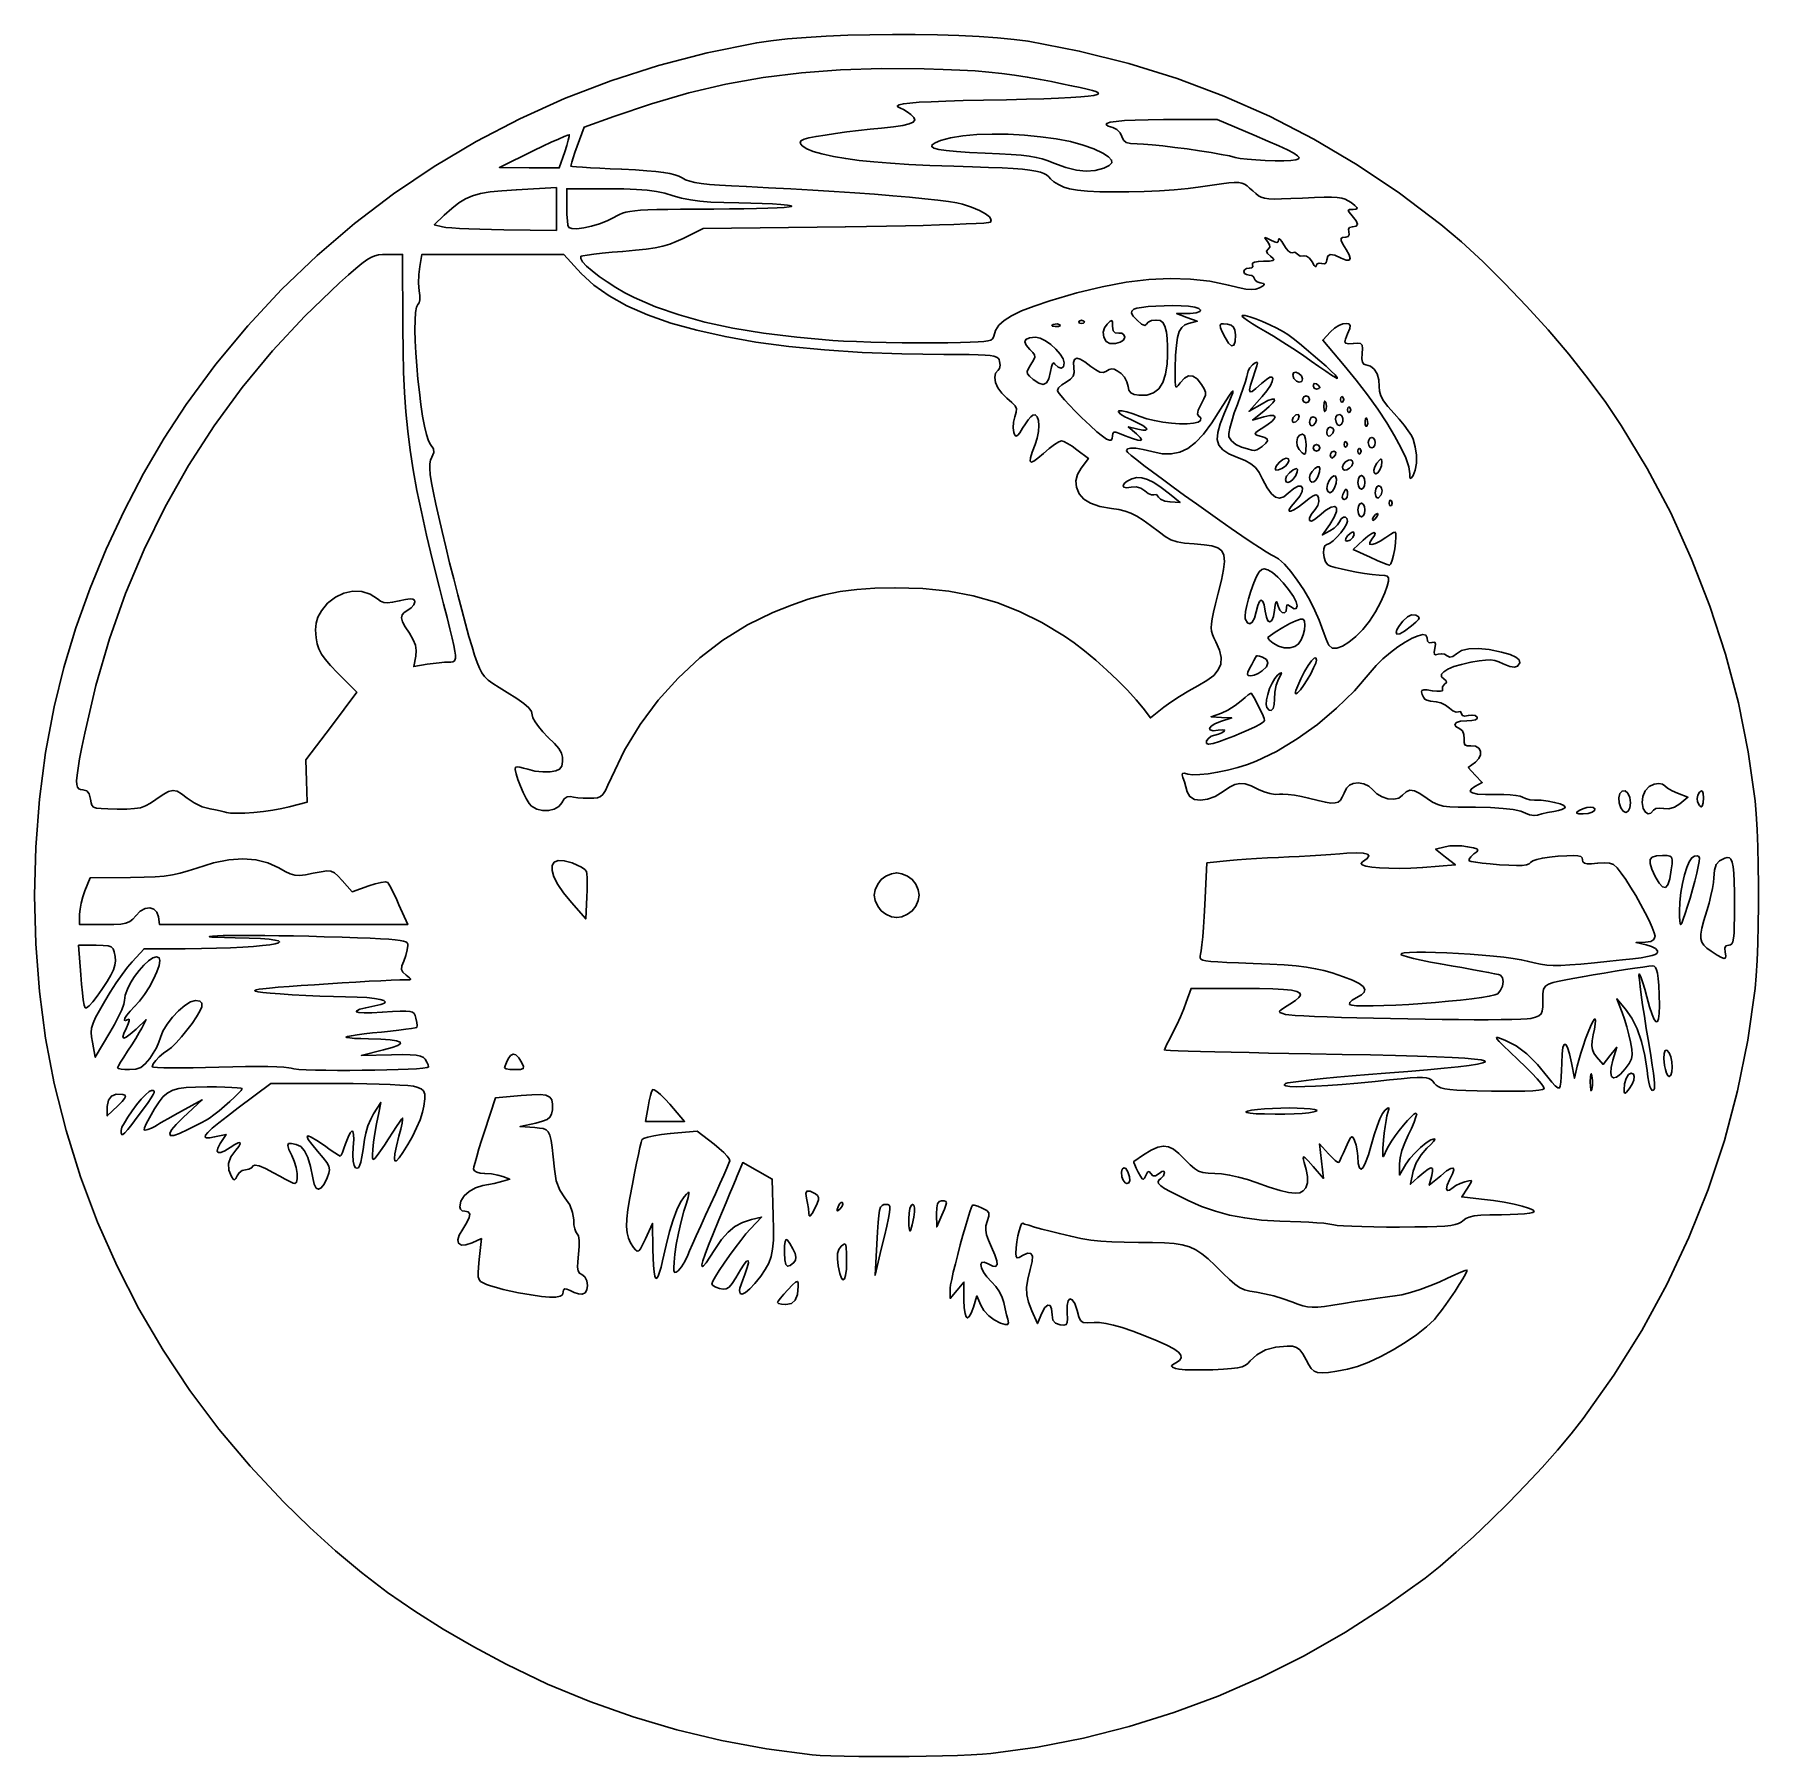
# Model space of a CAD drawing. Header units: millimetres. Extents: x -21.1 to 21.2, y -21.1 to 21.1.
import ezdxf

# ---------------------------------------------------------------- set-up
doc = ezdxf.new("R2010")
doc.units = ezdxf.units.MM
doc.layers.add('По умолчанию', color=7, linetype='Continuous', lineweight=30)

msp = doc.modelspace()

# ---------------------------------------------------------------- linework, layer by layer
at = {"layer": 'По умолчанию', "color": 18, "lineweight": 30, "true_color": 0x000000}
msp.add_lwpolyline([(2.353, -20.993), (3.491, -20.837), (4.62, -20.617), (5.736, -20.335), (6.836, -19.992), (7.919, -19.587), (8.983, -19.124), (10.024, -18.602), (11.041, -18.022), (12.03, -17.386), (12.991, -16.693), (12.991, -16.693), (13.358, -16.401), (13.755, -16.06), (14.174, -15.681), (14.603, -15.274), (15.033, -14.849), (15.455, -14.414), (15.859, -13.981), (16.236, -13.559), (16.575, -13.156), (16.866, -12.785), (16.866, -12.785), (17.619, -11.719), (18.303, -10.623), (18.915, -9.5), (19.457, -8.35), (19.927, -7.174), (20.325, -5.974), (20.65, -4.751), (20.902, -3.507), (21.081, -2.244), (21.081, -2.244), (21.108, -1.934), (21.13, -1.562), (21.146, -1.139), (21.157, -0.682), (21.162, -0.202), (21.162, 0.285), (21.156, 0.766), (21.145, 1.228), (21.128, 1.655), (21.105, 2.035), (21.077, 2.353), (21.077, 2.353), (20.909, 3.556), (20.668, 4.757), (20.355, 5.949), (19.973, 7.126), (19.524, 8.281), (19.011, 9.409), (18.436, 10.503), (17.8, 11.557), (17.8, 11.557), (17.42, 12.117), (16.986, 12.701), (16.511, 13.298), (16.005, 13.896), (15.478, 14.482), (14.941, 15.045), (14.405, 15.573), (13.88, 16.055), (13.377, 16.477), (13.377, 16.477), (12.361, 17.244), (11.324, 17.941), (10.264, 18.57), (9.177, 19.131), (8.062, 19.627), (6.915, 20.057), (5.734, 20.424), (4.516, 20.728), (3.26, 20.97), (3.26, 20.97), (2.918, 21.017), (2.515, 21.056), (2.062, 21.088), (1.568, 21.112), (1.043, 21.128), (0.498, 21.136), (-0.057, 21.137), (-0.613, 21.13), (-1.158, 21.116), (-1.684, 21.094), (-2.18, 21.065), (-2.636, 21.028), (-3.041, 20.985), (-3.387, 20.934), (-3.387, 20.934), (-4.606, 20.686), (-5.798, 20.375), (-6.961, 20.001), (-8.095, 19.565), (-9.196, 19.069), (-10.264, 18.513), (-11.296, 17.899), (-12.29, 17.228), (-13.246, 16.501), (-14.16, 15.719), (-15.032, 14.883), (-15.859, 13.995), (-16.64, 13.055), (-17.373, 12.065), (-17.373, 12.065), (-17.911, 11.246), (-18.42, 10.377), (-18.894, 9.466), (-19.331, 8.526), (-19.725, 7.564), (-20.072, 6.592), (-20.368, 5.62), (-20.607, 4.657), (-20.607, 4.657), (-20.818, 3.543), (-20.968, 2.393), (-21.058, 1.219), (-21.088, 0.034), (-21.058, -1.15), (-20.967, -2.321), (-20.816, -3.466), (-20.605, -4.572), (-20.605, -4.572), (-20.313, -5.729), (-19.959, -6.861), (-19.542, -7.968), (-19.065, -9.047), (-18.529, -10.095), (-17.933, -11.112), (-17.28, -12.095), (-16.571, -13.043), (-15.806, -13.952), (-14.987, -14.822), (-14.987, -14.822), (-14.341, -15.451), (-13.708, -16.026), (-13.076, -16.554), (-12.433, -17.046), (-11.768, -17.508), (-11.069, -17.95), (-10.325, -18.38), (-9.525, -18.805), (-9.525, -18.805), (-8.512, -19.291), (-7.475, -19.722), (-6.417, -20.097), (-5.342, -20.416), (-4.25, -20.677), (-3.146, -20.88), (-2.032, -21.025), (-2.032, -21.025), (-1.833, -21.039), (-1.568, -21.051), (-1.246, -21.06), (-0.882, -21.065), (-0.487, -21.068), (-0.072, -21.067), (0.35, -21.064), (0.766, -21.059), (1.166, -21.05), (1.536, -21.039), (1.866, -21.026), (2.142, -21.011), (2.353, -20.993)], dxfattribs=at)
at = {"layer": 'По умолчанию', "color": 18, "lineweight": 30, "true_color": 0x000000, "extrusion": (0, 0, -1)}
for points in [[(1.524, 13.639), (2.408, 13.717), (3.223, 13.817), (3.971, 13.941), (4.659, 14.09), (5.288, 14.264), (5.865, 14.464), (6.392, 14.692), (6.392, 14.692), (6.618, 14.807), (6.841, 14.936), (7.054, 15.072), (7.25, 15.208), (7.42, 15.34), (7.557, 15.461), (7.654, 15.566), (7.702, 15.648), (7.695, 15.701), (7.695, 15.701), (7.649, 15.715), (7.54, 15.732), (7.377, 15.753), (7.172, 15.775), (6.933, 15.798), (6.67, 15.82), (6.67, 15.82), (6.356, 15.848), (6.095, 15.877), (5.877, 15.911), (5.69, 15.951), (5.521, 16.001), (5.359, 16.062), (5.192, 16.139), (5.192, 16.139), (4.699, 16.378), (4.699, 16.378), (1.213, 16.423), (1.213, 16.423), (0.699, 16.43), (0.207, 16.439), (-0.259, 16.448), (-0.692, 16.459), (-1.087, 16.47), (-1.439, 16.481), (-1.741, 16.493), (-1.988, 16.504), (-2.174, 16.516), (-2.294, 16.527), (-2.342, 16.538), (-2.342, 16.538), (-2.361, 16.597), (-2.317, 16.667), (-2.217, 16.744), (-2.069, 16.825), (-1.878, 16.905), (-1.651, 16.979), (-1.651, 16.979), (-1.515, 17.009), (-1.312, 17.042), (-1.048, 17.076), (-0.728, 17.112), (-0.358, 17.148), (0.054, 17.184), (0.504, 17.221), (0.984, 17.256), (1.49, 17.291), (2.015, 17.324), (2.552, 17.354), (3.096, 17.382), (3.641, 17.407), (3.641, 17.407), (4.004, 17.424), (4.304, 17.441), (4.549, 17.461), (4.746, 17.483), (4.903, 17.509), (5.029, 17.539), (5.13, 17.576), (5.215, 17.62), (5.215, 17.62), (5.299, 17.663), (5.398, 17.7), (5.52, 17.731), (5.67, 17.757), (5.857, 17.779), (6.085, 17.798), (6.363, 17.816), (6.697, 17.833), (6.697, 17.833), (6.976, 17.846), (7.234, 17.859), (7.464, 17.871), (7.657, 17.883), (7.805, 17.893), (7.903, 17.901), (7.94, 17.907), (7.94, 17.907), (7.939, 17.938), (7.921, 18.01), (7.888, 18.116), (7.843, 18.248), (7.789, 18.397), (7.789, 18.397), (7.613, 18.867), (7.613, 18.867), (6.893, 19.128), (6.893, 19.128), (5.967, 19.441), (5.054, 19.703), (4.145, 19.915), (3.228, 20.081), (2.294, 20.2), (1.332, 20.274), (0.331, 20.306), (-0.718, 20.297), (-0.718, 20.297), (-1.181, 20.282), (-1.591, 20.264), (-1.961, 20.242), (-2.299, 20.214), (-2.618, 20.181), (-2.928, 20.14), (-3.24, 20.091), (-3.565, 20.033), (-3.565, 20.033), (-3.834, 19.981), (-4.091, 19.93), (-4.329, 19.88), (-4.539, 19.835), (-4.713, 19.795), (-4.843, 19.762), (-4.92, 19.739), (-4.92, 19.739), (-4.975, 19.712), (-4.987, 19.686), (-4.953, 19.664), (-4.871, 19.643), (-4.737, 19.624), (-4.551, 19.606), (-4.308, 19.59), (-4.007, 19.576), (-3.646, 19.562), (-3.222, 19.55), (-2.731, 19.538), (-2.173, 19.526), (-2.173, 19.526), (-1.672, 19.515), (-1.243, 19.503), (-0.885, 19.49), (-0.594, 19.474), (-0.368, 19.457), (-0.206, 19.437), (-0.104, 19.415), (-0.06, 19.39), (-0.071, 19.363), (-0.136, 19.332), (-0.136, 19.332), (-0.205, 19.298), (-0.297, 19.242), (-0.39, 19.176), (-0.39, 19.176), (-0.465, 19.104), (-0.485, 19.042), (-0.448, 18.99), (-0.351, 18.945), (-0.191, 18.906), (0.035, 18.872), (0.329, 18.842), (0.329, 18.842), (0.607, 18.815), (0.896, 18.783), (1.184, 18.748), (1.46, 18.711), (1.713, 18.673), (1.933, 18.637), (2.108, 18.603), (2.227, 18.574), (2.227, 18.574), (2.311, 18.529), (2.325, 18.471), (2.274, 18.404), (2.164, 18.336), (2.003, 18.269), (1.795, 18.21), (1.795, 18.21), (1.509, 18.15), (1.207, 18.097), (0.879, 18.052), (0.517, 18.013), (0.113, 17.98), (-0.342, 17.952), (-0.857, 17.928), (-1.439, 17.908), (-1.439, 17.908), (-1.899, 17.893), (-2.292, 17.879), (-2.623, 17.865), (-2.898, 17.849), (-3.124, 17.832), (-3.307, 17.813), (-3.451, 17.79), (-3.564, 17.763), (-3.65, 17.731), (-3.717, 17.694), (-3.77, 17.65), (-3.814, 17.6), (-3.814, 17.6), (-3.892, 17.528), (-4.005, 17.458), (-4.14, 17.397), (-4.28, 17.354), (-4.28, 17.354), (-4.47, 17.322), (-4.722, 17.299), (-5.024, 17.284), (-5.363, 17.278), (-5.727, 17.279), (-6.103, 17.288), (-6.48, 17.305), (-6.844, 17.329), (-7.183, 17.361), (-7.486, 17.399), (-7.486, 17.399), (-7.773, 17.443), (-8.001, 17.476), (-8.179, 17.499), (-8.316, 17.51), (-8.42, 17.51), (-8.501, 17.496), (-8.567, 17.47), (-8.628, 17.429), (-8.692, 17.373), (-8.768, 17.302), (-8.768, 17.302), (-8.841, 17.236), (-8.907, 17.185), (-8.975, 17.148), (-9.056, 17.122), (-9.158, 17.107), (-9.293, 17.102), (-9.47, 17.105), (-9.698, 17.114), (-9.987, 17.128), (-9.987, 17.128), (-10.283, 17.142), (-10.517, 17.149), (-10.7, 17.15), (-10.84, 17.142), (-10.949, 17.126), (-11.034, 17.1), (-11.107, 17.063), (-11.177, 17.015), (-11.177, 17.015), (-11.267, 16.943), (-11.315, 16.896), (-11.323, 16.868), (-11.293, 16.855), (-11.226, 16.851), (-11.226, 16.851), (-11.141, 16.846), (-11.11, 16.826), (-11.132, 16.779), (-11.205, 16.694), (-11.205, 16.694), (-11.305, 16.57), (-11.338, 16.487), (-11.306, 16.44), (-11.209, 16.425), (-11.209, 16.425), (-11.141, 16.41), (-11.112, 16.367), (-11.122, 16.298), (-11.122, 16.298), (-11.132, 16.231), (-11.106, 16.187), (-11.046, 16.171), (-11.046, 16.171), (-10.971, 16.165), (-10.934, 16.14), (-10.936, 16.088), (-10.978, 16.001), (-11.06, 15.869), (-11.06, 15.869), (-11.133, 15.739), (-11.156, 15.65), (-11.129, 15.604), (-11.055, 15.606), (-10.935, 15.656), (-10.935, 15.656), (-10.779, 15.726), (-10.669, 15.742), (-10.605, 15.704), (-10.583, 15.612), (-10.583, 15.612), (-10.568, 15.544), (-10.525, 15.514), (-10.456, 15.525), (-10.456, 15.525), (-10.392, 15.535), (-10.344, 15.515), (-10.324, 15.47), (-10.324, 15.47), (-10.308, 15.445), (-10.272, 15.477), (-10.224, 15.561), (-10.224, 15.561), (-10.162, 15.653), (-10.089, 15.707), (-10.021, 15.713), (-10.021, 15.713), (-9.929, 15.707), (-9.861, 15.753), (-9.861, 15.753), (-9.803, 15.798), (-9.735, 15.789), (-9.735, 15.789), (-9.696, 15.79), (-9.645, 15.826), (-9.588, 15.891), (-9.532, 15.978), (-9.532, 15.978), (-9.483, 16.061), (-9.441, 16.113), (-9.413, 16.129), (-9.401, 16.105), (-9.401, 16.105), (-9.391, 16.056), (-9.36, 16.039), (-9.301, 16.053), (-9.208, 16.098), (-9.208, 16.098), (-9.11, 16.147), (-9.067, 16.16), (-9.075, 16.133), (-9.127, 16.066), (-9.127, 16.066), (-9.181, 15.983), (-9.186, 15.921), (-9.143, 15.874), (-9.143, 15.874), (-9.108, 15.829), (-9.128, 15.771), (-9.202, 15.7), (-9.202, 15.7), (-9.266, 15.648), (-9.287, 15.614), (-9.259, 15.594), (-9.176, 15.585), (-9.033, 15.581), (-9.033, 15.581), (-8.905, 15.574), (-8.814, 15.556), (-8.765, 15.529), (-8.763, 15.494), (-8.763, 15.494), (-8.771, 15.451), (-8.743, 15.421), (-8.683, 15.409), (-8.683, 15.409), (-8.617, 15.398), (-8.569, 15.367), (-8.551, 15.325), (-8.551, 15.325), (-8.569, 15.282), (-8.614, 15.252), (-8.678, 15.24), (-8.678, 15.24), (-8.742, 15.229), (-8.788, 15.201), (-8.805, 15.162), (-8.805, 15.162), (-8.826, 15.118), (-8.879, 15.078), (-8.953, 15.052), (-8.953, 15.052), (-9.028, 15.033), (-9.05, 15.011), (-9.019, 14.979), (-8.932, 14.928), (-8.932, 14.928), (-8.847, 14.896), (-8.738, 14.885), (-8.596, 14.897), (-8.41, 14.932), (-8.17, 14.99), (-8.17, 14.99), (-7.715, 15.087), (-7.241, 15.143), (-6.744, 15.158), (-6.221, 15.132), (-5.667, 15.064), (-5.081, 14.954), (-4.456, 14.802), (-3.791, 14.607), (-3.791, 14.607), (-3.41, 14.48), (-3.1, 14.361), (-2.856, 14.245), (-2.672, 14.13), (-2.542, 14.01), (-2.46, 13.884), (-2.42, 13.746), (-2.42, 13.746), (-2.41, 13.706), (-2.387, 13.674), (-2.346, 13.648), (-2.278, 13.627), (-2.176, 13.611), (-2.035, 13.6), (-1.846, 13.592), (-1.602, 13.586), (-1.297, 13.582), (-0.923, 13.579), (-0.923, 13.579), (-0.561, 13.579), (-0.177, 13.582), (0.212, 13.588), (0.591, 13.598), (0.946, 13.609), (1.262, 13.623), (1.524, 13.639)], [(-8.34, 18.125), (-8.2, 18.159), (-7.996, 18.199), (-7.745, 18.242), (-7.461, 18.287), (-7.159, 18.33), (-6.856, 18.37), (-6.567, 18.405), (-6.306, 18.433), (-6.09, 18.451), (-5.934, 18.457), (-5.934, 18.457), (-5.772, 18.465), (-5.664, 18.493), (-5.599, 18.547), (-5.562, 18.633), (-5.562, 18.633), (-5.515, 18.728), (-5.436, 18.807), (-5.341, 18.854), (-5.341, 18.854), (-5.225, 18.892), (-5.176, 18.927), (-5.194, 18.958), (-5.275, 18.985), (-5.419, 19.007), (-5.623, 19.026), (-5.885, 19.039), (-6.203, 19.047), (-6.577, 19.05), (-6.577, 19.05), (-7.894, 19.05), (-7.894, 19.05), (-8.803, 18.666), (-8.803, 18.666), (-9.137, 18.524), (-9.409, 18.405), (-9.62, 18.307), (-9.772, 18.227), (-9.866, 18.166), (-9.905, 18.119), (-9.889, 18.085), (-9.82, 18.063), (-9.7, 18.05), (-9.531, 18.044), (-9.313, 18.044), (-9.313, 18.044), (-9.073, 18.049), (-8.84, 18.061), (-8.629, 18.079), (-8.457, 18.101), (-8.34, 18.125)], [(8.85, 18.291), (8.626, 18.399), (8.422, 18.495), (8.247, 18.575), (8.11, 18.634), (8.019, 18.67), (7.983, 18.679), (7.983, 18.679), (7.984, 18.639), (8.006, 18.546), (8.043, 18.415), (8.094, 18.26), (8.094, 18.26), (8.229, 17.865), (8.229, 17.865), (8.961, 17.872), (8.961, 17.872), (9.694, 17.879), (9.694, 17.879), (8.85, 18.291)], [(-3.895, 17.984), (-3.752, 18.041), (-3.611, 18.087), (-3.46, 18.124), (-3.289, 18.153), (-3.09, 18.177), (-2.85, 18.196), (-2.562, 18.213), (-2.213, 18.227), (-2.213, 18.227), (-1.824, 18.245), (-1.505, 18.266), (-1.255, 18.29), (-1.071, 18.319), (-0.954, 18.352), (-0.901, 18.39), (-0.911, 18.433), (-0.983, 18.482), (-1.115, 18.537), (-1.115, 18.537), (-1.364, 18.605), (-1.666, 18.654), (-2.01, 18.685), (-2.384, 18.697), (-2.776, 18.692), (-3.175, 18.67), (-3.57, 18.632), (-3.949, 18.578), (-4.301, 18.51), (-4.613, 18.427), (-4.875, 18.331), (-4.875, 18.331), (-5.092, 18.227), (-5.236, 18.138), (-5.309, 18.059), (-5.312, 17.989), (-5.248, 17.925), (-5.117, 17.863), (-5.117, 17.863), (-4.907, 17.805), (-4.685, 17.788), (-4.445, 17.812), (-4.183, 17.877), (-3.895, 17.984)], [(11.086, 16.419), (11.293, 16.473), (11.293, 16.473), (11.044, 16.707), (11.044, 16.707), (10.858, 16.875), (10.691, 17.007), (10.527, 17.109), (10.353, 17.185), (10.155, 17.24), (9.919, 17.279), (9.631, 17.308), (9.278, 17.33), (9.278, 17.33), (8.297, 17.383), (8.297, 17.383), (8.297, 16.858), (8.297, 16.858), (8.297, 16.334), (8.297, 16.334), (9.588, 16.35), (9.588, 16.35), (9.889, 16.355), (10.176, 16.362), (10.44, 16.371), (10.673, 16.382), (10.864, 16.394), (11.005, 16.406), (11.086, 16.419)], [(7.996, 16.406), (8.014, 16.46), (8.029, 16.572), (8.04, 16.726), (8.043, 16.905), (8.043, 16.905), (8.043, 17.357), (8.043, 17.357), (7.006, 17.356), (7.006, 17.356), (6.642, 17.352), (6.336, 17.34), (6.075, 17.319), (5.847, 17.287), (5.637, 17.244), (5.432, 17.186), (5.432, 17.186), (5.228, 17.129), (5.015, 17.085), (4.781, 17.052), (4.512, 17.03), (4.197, 17.016), (3.824, 17.01), (3.824, 17.01), (3.532, 17.005), (3.255, 16.996), (3.004, 16.984), (2.794, 16.969), (2.635, 16.952), (2.54, 16.933), (2.54, 16.933), (2.534, 16.921), (2.594, 16.909), (2.715, 16.898), (2.891, 16.887), (3.118, 16.878), (3.391, 16.87), (3.705, 16.864), (4.055, 16.86), (4.438, 16.857), (4.438, 16.857), (4.877, 16.855), (5.253, 16.853), (5.57, 16.85), (5.835, 16.845), (6.054, 16.838), (6.233, 16.829), (6.378, 16.816), (6.497, 16.8), (6.593, 16.78), (6.675, 16.756), (6.748, 16.726), (6.819, 16.69), (6.893, 16.649), (6.893, 16.649), (7.054, 16.569), (7.241, 16.499), (7.436, 16.441), (7.626, 16.4), (7.793, 16.377), (7.921, 16.378), (7.996, 16.406)], [(16.383, 2.071), (16.441, 2.087), (16.535, 2.109), (16.654, 2.132), (16.783, 2.155), (16.783, 2.155), (16.975, 2.21), (17.177, 2.304), (17.345, 2.416), (17.345, 2.416), (17.483, 2.526), (17.593, 2.59), (17.695, 2.609), (17.803, 2.582), (17.937, 2.507), (18.112, 2.386), (18.112, 2.386), (18.246, 2.294), (18.366, 2.229), (18.49, 2.187), (18.636, 2.163), (18.821, 2.153), (19.063, 2.153), (19.063, 2.153), (19.291, 2.156), (19.456, 2.163), (19.568, 2.177), (19.639, 2.203), (19.679, 2.245), (19.7, 2.307), (19.712, 2.392), (19.712, 2.392), (19.744, 2.525), (19.806, 2.601), (19.902, 2.625), (19.902, 2.625), (19.96, 2.63), (20.005, 2.648), (20.036, 2.686), (20.053, 2.751), (20.056, 2.846), (20.045, 2.98), (20.02, 3.157), (19.981, 3.384), (19.927, 3.667), (19.858, 4.011), (19.858, 4.011), (19.587, 5.181), (19.253, 6.322), (18.859, 7.434), (18.404, 8.514), (17.889, 9.561), (17.316, 10.573), (16.686, 11.548), (16, 12.485), (15.257, 13.382), (14.46, 14.237), (13.61, 15.05), (13.61, 15.05), (13.39, 15.247), (13.21, 15.403), (13.065, 15.523), (12.945, 15.612), (12.842, 15.674), (12.749, 15.713), (12.658, 15.736), (12.561, 15.746), (12.45, 15.748), (12.45, 15.748), (12.065, 15.747), (12.065, 15.747), (12.061, 13.949), (12.061, 13.949), (12.056, 13.386), (12.043, 12.861), (12.02, 12.363), (11.987, 11.885), (11.941, 11.415), (11.881, 10.945), (11.807, 10.464), (11.716, 9.964), (11.607, 9.435), (11.48, 8.867), (11.332, 8.251), (11.163, 7.578), (11.163, 7.578), (11.061, 7.18), (10.976, 6.845), (10.906, 6.568), (10.852, 6.342), (10.812, 6.162), (10.786, 6.023), (10.773, 5.921), (10.773, 5.849), (10.784, 5.801), (10.806, 5.774), (10.839, 5.761), (10.882, 5.757), (10.934, 5.756), (10.934, 5.756), (11.037, 5.752), (11.172, 5.74), (11.32, 5.722), (11.464, 5.701), (11.464, 5.701), (11.795, 5.646), (11.795, 5.646), (11.744, 5.901), (11.744, 5.901), (11.731, 6.036), (11.751, 6.166), (11.806, 6.304), (11.9, 6.46), (11.9, 6.46), (12.005, 6.622), (12.07, 6.745), (12.095, 6.838), (12.081, 6.91), (12.029, 6.97), (11.938, 7.027), (11.938, 7.027), (11.853, 7.088), (11.792, 7.161), (11.769, 7.23), (11.769, 7.23), (11.779, 7.274), (11.815, 7.298), (11.884, 7.302), (11.993, 7.288), (12.149, 7.256), (12.149, 7.256), (12.312, 7.222), (12.435, 7.209), (12.529, 7.218), (12.606, 7.249), (12.678, 7.303), (12.678, 7.303), (12.86, 7.423), (13.067, 7.486), (13.285, 7.492), (13.506, 7.446), (13.715, 7.348), (13.903, 7.203), (14.057, 7.011), (14.057, 7.011), (14.14, 6.858), (14.187, 6.71), (14.2, 6.549), (14.185, 6.351), (14.185, 6.351), (14.16, 6.205), (14.12, 6.077), (14.058, 5.953), (13.966, 5.823), (13.837, 5.674), (13.664, 5.493), (13.664, 5.493), (13.19, 5.015), (13.19, 5.015), (13.812, 4.187), (13.812, 4.187), (14.434, 3.36), (14.434, 3.36), (14.419, 2.842), (14.419, 2.842), (14.405, 2.323), (14.405, 2.323), (14.844, 2.206), (14.844, 2.206), (15.027, 2.165), (15.243, 2.128), (15.477, 2.096), (15.713, 2.072), (15.937, 2.056), (16.133, 2.049), (16.287, 2.054), (16.383, 2.071)], [(8.906, 2.223), (8.966, 2.293), (9.037, 2.41), (9.11, 2.556), (9.18, 2.717), (9.241, 2.875), (9.285, 3.015), (9.306, 3.121), (9.297, 3.177), (9.297, 3.177), (9.261, 3.186), (9.191, 3.179), (9.1, 3.159), (8.995, 3.127), (8.995, 3.127), (8.825, 3.085), (8.63, 3.062), (8.452, 3.063), (8.452, 3.063), (8.308, 3.086), (8.218, 3.128), (8.168, 3.202), (8.144, 3.32), (8.144, 3.32), (8.144, 3.423), (8.175, 3.525), (8.24, 3.634), (8.348, 3.763), (8.504, 3.919), (8.504, 3.919), (8.628, 4.046), (8.734, 4.173), (8.817, 4.29), (8.871, 4.391), (8.89, 4.466), (8.89, 4.466), (8.911, 4.547), (8.976, 4.636), (9.093, 4.74), (9.267, 4.863), (9.504, 5.01), (9.504, 5.01), (9.703, 5.13), (9.856, 5.229), (9.972, 5.316), (10.06, 5.401), (10.128, 5.495), (10.186, 5.608), (10.241, 5.749), (10.302, 5.928), (10.302, 5.928), (10.365, 6.128), (10.441, 6.385), (10.526, 6.691), (10.619, 7.034), (10.716, 7.405), (10.815, 7.793), (10.914, 8.188), (11.01, 8.579), (11.1, 8.956), (11.182, 9.309), (11.252, 9.627), (11.309, 9.9), (11.309, 9.9), (11.357, 10.152), (11.388, 10.35), (11.402, 10.502), (11.4, 10.617), (11.383, 10.706), (11.35, 10.776), (11.35, 10.776), (11.299, 10.888), (11.309, 10.982), (11.384, 11.088), (11.384, 11.088), (11.433, 11.177), (11.482, 11.329), (11.529, 11.535), (11.575, 11.784), (11.617, 12.067), (11.656, 12.374), (11.69, 12.693), (11.719, 13.016), (11.741, 13.332), (11.756, 13.63), (11.763, 13.902), (11.761, 14.137), (11.748, 14.324), (11.725, 14.454), (11.69, 14.517), (11.69, 14.517), (11.663, 14.559), (11.648, 14.637), (11.646, 14.739), (11.658, 14.856), (11.658, 14.856), (11.674, 15.043), (11.67, 15.256), (11.648, 15.447), (11.648, 15.447), (11.592, 15.748), (11.592, 15.748), (9.854, 15.748), (9.854, 15.748), (8.116, 15.748), (8.116, 15.748), (7.687, 15.279), (7.687, 15.279), (7.382, 14.994), (7.008, 14.729), (6.568, 14.486), (6.061, 14.264), (5.491, 14.064), (4.858, 13.886), (4.164, 13.731), (3.411, 13.599), (2.599, 13.49), (1.731, 13.404), (0.808, 13.343), (-0.168, 13.306), (-1.197, 13.293), (-1.197, 13.293), (-1.538, 13.293), (-1.816, 13.291), (-2.036, 13.286), (-2.207, 13.279), (-2.334, 13.268), (-2.426, 13.252), (-2.487, 13.231), (-2.526, 13.203), (-2.55, 13.167), (-2.565, 13.123), (-2.565, 13.123), (-2.576, 13.032), (-2.565, 12.954), (-2.532, 12.907), (-2.532, 12.907), (-2.467, 12.834), (-2.446, 12.731), (-2.466, 12.608), (-2.524, 12.477), (-2.616, 12.346), (-2.74, 12.226), (-2.74, 12.226), (-2.866, 12.12), (-2.942, 12.037), (-2.975, 11.961), (-2.972, 11.877), (-2.938, 11.769), (-2.938, 11.769), (-2.902, 11.632), (-2.893, 11.494), (-2.911, 11.384), (-2.911, 11.384), (-2.94, 11.32), (-2.97, 11.295), (-3.007, 11.313), (-3.058, 11.377), (-3.129, 11.489), (-3.129, 11.489), (-3.198, 11.595), (-3.268, 11.69), (-3.33, 11.763), (-3.377, 11.805), (-3.377, 11.805), (-3.439, 11.816), (-3.485, 11.769), (-3.514, 11.676), (-3.524, 11.551), (-3.516, 11.403), (-3.488, 11.245), (-3.438, 11.09), (-3.438, 11.09), (-3.365, 10.898), (-3.323, 10.762), (-3.315, 10.682), (-3.341, 10.654), (-3.402, 10.677), (-3.502, 10.749), (-3.641, 10.87), (-3.641, 10.87), (-3.78, 10.989), (-3.909, 11.086), (-4.013, 11.152), (-4.077, 11.176), (-4.077, 11.176), (-4.138, 11.159), (-4.229, 11.113), (-4.34, 11.044), (-4.458, 10.96), (-4.458, 10.96), (-4.741, 10.745), (-4.741, 10.745), (-4.566, 10.509), (-4.566, 10.509), (-4.471, 10.35), (-4.434, 10.2), (-4.45, 10.043), (-4.45, 10.043), (-4.517, 9.879), (-4.63, 9.748), (-4.795, 9.647), (-5.019, 9.572), (-5.307, 9.52), (-5.307, 9.52), (-5.483, 9.492), (-5.638, 9.455), (-5.782, 9.404), (-5.926, 9.332), (-6.083, 9.234), (-6.263, 9.104), (-6.479, 8.936), (-6.479, 8.936), (-6.624, 8.83), (-6.763, 8.755), (-6.915, 8.704), (-7.098, 8.672), (-7.329, 8.651), (-7.329, 8.651), (-7.576, 8.631), (-7.768, 8.601), (-7.91, 8.553), (-8.006, 8.48), (-8.058, 8.372), (-8.073, 8.222), (-8.052, 8.023), (-8.001, 7.765), (-7.922, 7.442), (-7.922, 7.442), (-7.857, 7.183), (-7.808, 6.979), (-7.774, 6.819), (-7.755, 6.694), (-7.75, 6.594), (-7.759, 6.509), (-7.781, 6.43), (-7.815, 6.346), (-7.862, 6.249), (-7.862, 6.249), (-7.949, 6.044), (-7.99, 5.865), (-7.982, 5.707), (-7.924, 5.564), (-7.812, 5.43), (-7.645, 5.301), (-7.42, 5.17), (-7.42, 5.17), (-7.201, 5.048), (-6.972, 4.909), (-6.76, 4.77), (-6.592, 4.647), (-6.592, 4.647), (-6.261, 4.385), (-6.261, 4.385), (-6.08, 4.627), (-6.08, 4.627), (-5.911, 4.833), (-5.7, 5.064), (-5.457, 5.31), (-5.193, 5.56), (-4.92, 5.803), (-4.648, 6.03), (-4.39, 6.23), (-4.156, 6.393), (-4.156, 6.393), (-3.601, 6.725), (-3.05, 6.998), (-2.492, 7.214), (-1.918, 7.378), (-1.318, 7.49), (-0.682, 7.555), (0, 7.575), (0, 7.575), (0.494, 7.565), (0.936, 7.536), (1.343, 7.484), (1.735, 7.405), (2.127, 7.296), (2.54, 7.154), (2.99, 6.974), (2.99, 6.974), (3.617, 6.669), (4.217, 6.296), (4.785, 5.859), (5.316, 5.364), (5.804, 4.818), (6.243, 4.226), (6.627, 3.594), (6.951, 2.927), (6.951, 2.927), (7.033, 2.739), (7.098, 2.604), (7.157, 2.513), (7.217, 2.457), (7.288, 2.428), (7.38, 2.418), (7.502, 2.418), (7.502, 2.418), (7.64, 2.423), (7.771, 2.432), (7.881, 2.445), (7.956, 2.46), (7.956, 2.46), (8.031, 2.454), (8.105, 2.4), (8.166, 2.307), (8.166, 2.307), (8.24, 2.213), (8.352, 2.149), (8.488, 2.116), (8.636, 2.116), (8.78, 2.151), (8.906, 2.223)], [(-4.575, 11.749), (-4.417, 11.904), (-4.275, 12.049), (-4.154, 12.18), (-4.061, 12.288), (-4.001, 12.367), (-3.979, 12.412), (-3.979, 12.412), (-4.009, 12.473), (-4.088, 12.548), (-4.198, 12.619), (-4.198, 12.619), (-4.303, 12.687), (-4.365, 12.76), (-4.389, 12.851), (-4.382, 12.972), (-4.382, 12.972), (-4.375, 13.096), (-4.399, 13.173), (-4.454, 13.201), (-4.539, 13.183), (-4.655, 13.116), (-4.803, 13.002), (-4.803, 13.002), (-4.92, 12.914), (-5.018, 12.864), (-5.1, 12.851), (-5.17, 12.874), (-5.17, 12.874), (-5.25, 12.922), (-5.312, 12.942), (-5.371, 12.935), (-5.441, 12.896), (-5.539, 12.826), (-5.539, 12.826), (-5.622, 12.738), (-5.685, 12.625), (-5.714, 12.511), (-5.714, 12.511), (-5.733, 12.418), (-5.779, 12.354), (-5.859, 12.315), (-5.982, 12.294), (-5.982, 12.294), (-6.174, 12.297), (-6.335, 12.35), (-6.464, 12.453), (-6.563, 12.606), (-6.631, 12.809), (-6.67, 13.063), (-6.67, 13.063), (-6.68, 13.271), (-6.681, 13.487), (-6.671, 13.685), (-6.653, 13.839), (-6.653, 13.839), (-6.616, 13.989), (-6.568, 14.081), (-6.498, 14.127), (-6.396, 14.139), (-6.396, 14.139), (-6.29, 14.126), (-6.206, 14.089), (-6.161, 14.039), (-6.161, 14.039), (-6.12, 14.007), (-6.042, 14.04), (-5.933, 14.133), (-5.933, 14.133), (-5.841, 14.233), (-5.799, 14.304), (-5.804, 14.357), (-5.853, 14.402), (-5.853, 14.402), (-5.923, 14.427), (-6.045, 14.449), (-6.205, 14.467), (-6.393, 14.481), (-6.598, 14.49), (-6.808, 14.493), (-7.011, 14.49), (-7.197, 14.48), (-7.197, 14.48), (-7.352, 14.457), (-7.45, 14.423), (-7.489, 14.383), (-7.467, 14.345), (-7.383, 14.316), (-7.235, 14.302), (-7.235, 14.302), (-6.9, 14.295), (-6.9, 14.295), (-7.154, 14.202), (-7.154, 14.202), (-7.408, 14.108), (-7.408, 14.108), (-7.197, 14.056), (-7.197, 14.056), (-7.102, 14.019), (-7.026, 13.955), (-6.968, 13.855), (-6.926, 13.713), (-6.896, 13.521), (-6.878, 13.271), (-6.868, 12.956), (-6.868, 12.956), (-6.865, 12.764), (-6.866, 12.627), (-6.873, 12.541), (-6.886, 12.5), (-6.909, 12.499), (-6.943, 12.533), (-6.99, 12.596), (-6.99, 12.596), (-7.093, 12.714), (-7.196, 12.77), (-7.299, 12.763), (-7.402, 12.694), (-7.508, 12.562), (-7.508, 12.562), (-7.574, 12.455), (-7.607, 12.373), (-7.606, 12.295), (-7.571, 12.204), (-7.503, 12.078), (-7.503, 12.078), (-7.431, 11.931), (-7.412, 11.832), (-7.444, 11.785), (-7.444, 11.785), (-7.495, 11.74), (-7.489, 11.677), (-7.489, 11.677), (-7.428, 11.635), (-7.314, 11.608), (-7.16, 11.595), (-6.975, 11.596), (-6.773, 11.61), (-6.564, 11.636), (-6.359, 11.673), (-6.171, 11.72), (-6.01, 11.777), (-6.01, 11.777), (-5.841, 11.843), (-5.686, 11.891), (-5.562, 11.916), (-5.487, 11.914), (-5.487, 11.914), (-5.476, 11.885), (-5.527, 11.834), (-5.631, 11.769), (-5.779, 11.697), (-5.779, 11.697), (-5.947, 11.619), (-6.07, 11.551), (-6.146, 11.498), (-6.173, 11.46), (-6.15, 11.441), (-6.076, 11.441), (-5.948, 11.464), (-5.948, 11.464), (-5.715, 11.517), (-5.715, 11.517), (-5.915, 11.347), (-5.915, 11.347), (-6.006, 11.261), (-6.043, 11.206), (-6.024, 11.183), (-5.951, 11.192), (-5.823, 11.232), (-5.641, 11.304), (-5.641, 11.304), (-5.504, 11.359), (-5.414, 11.387), (-5.363, 11.387), (-5.34, 11.359), (-5.334, 11.304), (-5.334, 11.304), (-5.326, 11.234), (-5.301, 11.195), (-5.254, 11.191), (-5.182, 11.222), (-5.082, 11.292), (-4.95, 11.401), (-4.782, 11.553), (-4.575, 11.749)], [(-3.879, 14.028), (-3.972, 14.044), (-4.041, 14.021), (-4.041, 14.021), (-4.045, 13.996), (-4.005, 13.98), (-3.93, 13.977), (-3.93, 13.977), (-3.858, 13.986), (-3.84, 14.003), (-3.879, 14.028)], [(-4.516, 14.111), (-4.572, 14.134), (-4.628, 14.111), (-4.628, 14.111), (-4.641, 14.083), (-4.621, 14.062), (-4.572, 14.055), (-4.572, 14.055), (-4.523, 14.062), (-4.503, 14.083), (-4.516, 14.111)], [(-5.121, 13.721), (-5.104, 13.837), (-5.131, 13.944), (-5.198, 14.04), (-5.198, 14.04), (-5.272, 14.108), (-5.313, 14.125), (-5.33, 14.085), (-5.334, 13.984), (-5.334, 13.984), (-5.349, 13.877), (-5.397, 13.823), (-5.482, 13.818), (-5.482, 13.818), (-5.559, 13.815), (-5.611, 13.779), (-5.63, 13.716), (-5.63, 13.716), (-5.601, 13.647), (-5.522, 13.593), (-5.405, 13.563), (-5.405, 13.563), (-5.265, 13.564), (-5.176, 13.614), (-5.121, 13.721)], [(-8.089, 13.709), (-8.018, 13.851), (-7.978, 13.949), (-7.97, 14.011), (-7.995, 14.042), (-8.054, 14.049), (-8.149, 14.039), (-8.149, 14.039), (-8.24, 14.015), (-8.3, 13.967), (-8.332, 13.889), (-8.344, 13.774), (-8.344, 13.774), (-8.334, 13.61), (-8.301, 13.521), (-8.247, 13.507), (-8.175, 13.57), (-8.089, 13.709)], [(-10.202, 13.133), (-9.988, 13.282), (-9.751, 13.441), (-9.508, 13.598), (-9.278, 13.74), (-9.081, 13.856), (-9.081, 13.856), (-8.912, 13.953), (-8.761, 14.046), (-8.636, 14.126), (-8.548, 14.189), (-8.506, 14.228), (-8.506, 14.228), (-8.514, 14.253), (-8.581, 14.248), (-8.693, 14.218), (-8.84, 14.167), (-9.009, 14.1), (-9.187, 14.021), (-9.362, 13.936), (-9.522, 13.848), (-9.522, 13.848), (-9.625, 13.78), (-9.759, 13.682), (-9.913, 13.561), (-10.08, 13.424), (-10.25, 13.281), (-10.415, 13.139), (-10.565, 13.004), (-10.691, 12.886), (-10.784, 12.792), (-10.836, 12.73), (-10.837, 12.707), (-10.837, 12.707), (-10.794, 12.729), (-10.698, 12.789), (-10.56, 12.881), (-10.391, 12.998), (-10.202, 13.133)], [(-12.616, 10.372), (-12.589, 10.542), (-12.516, 10.757), (-12.4, 11.012), (-12.245, 11.3), (-12.053, 11.616), (-11.831, 11.952), (-11.58, 12.303), (-11.304, 12.663), (-11.009, 13.025), (-11.009, 13.025), (-10.484, 13.647), (-10.484, 13.647), (-10.675, 13.851), (-10.675, 13.851), (-10.774, 13.938), (-10.877, 14.003), (-10.976, 14.043), (-11.062, 14.057), (-11.125, 14.043), (-11.155, 14.001), (-11.143, 13.928), (-11.143, 13.928), (-11.091, 13.799), (-11.038, 13.669), (-11.038, 13.669), (-11.023, 13.605), (-11.045, 13.569), (-11.112, 13.556), (-11.229, 13.563), (-11.229, 13.563), (-11.341, 13.571), (-11.411, 13.56), (-11.446, 13.52), (-11.455, 13.441), (-11.446, 13.314), (-11.446, 13.314), (-11.441, 13.188), (-11.454, 13.103), (-11.487, 13.054), (-11.541, 13.039), (-11.541, 13.039), (-11.652, 13.011), (-11.746, 12.933), (-11.818, 12.818), (-11.861, 12.674), (-11.869, 12.512), (-11.869, 12.512), (-11.872, 12.397), (-11.903, 12.284), (-11.97, 12.162), (-12.078, 12.02), (-12.233, 11.846), (-12.233, 11.846), (-12.359, 11.705), (-12.476, 11.561), (-12.578, 11.424), (-12.655, 11.305), (-12.701, 11.215), (-12.701, 11.215), (-12.752, 11.032), (-12.777, 10.83), (-12.777, 10.632), (-12.751, 10.458), (-12.7, 10.329), (-12.7, 10.329), (-12.658, 10.272), (-12.633, 10.258), (-12.62, 10.291), (-12.616, 10.372)], [(-3.388, 12.682), (-3.298, 12.759), (-3.25, 12.819), (-3.242, 12.877), (-3.27, 12.95), (-3.333, 13.052), (-3.333, 13.052), (-3.396, 13.154), (-3.426, 13.226), (-3.421, 13.285), (-3.381, 13.343), (-3.305, 13.417), (-3.305, 13.417), (-3.213, 13.519), (-3.182, 13.602), (-3.21, 13.664), (-3.297, 13.703), (-3.441, 13.716), (-3.441, 13.716), (-3.555, 13.692), (-3.685, 13.628), (-3.819, 13.535), (-3.945, 13.423), (-4.05, 13.304), (-4.122, 13.189), (-4.149, 13.088), (-4.149, 13.088), (-4.127, 12.995), (-4.071, 12.958), (-3.997, 12.979), (-3.921, 13.06), (-3.921, 13.06), (-3.889, 13.086), (-3.86, 13.064), (-3.833, 12.993), (-3.811, 12.876), (-3.811, 12.876), (-3.771, 12.701), (-3.713, 12.596), (-3.633, 12.559), (-3.526, 12.589), (-3.388, 12.682)], [(-8.495, 11.025), (-8.354, 11.091), (-8.243, 11.179), (-8.185, 11.272), (-8.185, 11.272), (-8.185, 11.355), (-8.208, 11.49), (-8.253, 11.663), (-8.314, 11.861), (-8.39, 12.071), (-8.39, 12.071), (-8.467, 12.278), (-8.535, 12.47), (-8.588, 12.633), (-8.623, 12.754), (-8.636, 12.822), (-8.636, 12.822), (-8.653, 12.893), (-8.699, 12.97), (-8.763, 13.039), (-8.763, 13.039), (-8.828, 13.09), (-8.868, 13.108), (-8.881, 13.087), (-8.869, 13.018), (-8.831, 12.895), (-8.767, 12.711), (-8.767, 12.711), (-8.711, 12.539), (-8.689, 12.429), (-8.703, 12.38), (-8.754, 12.39), (-8.847, 12.457), (-8.982, 12.58), (-8.982, 12.58), (-9.102, 12.683), (-9.188, 12.734), (-9.242, 12.739), (-9.262, 12.703), (-9.247, 12.632), (-9.199, 12.532), (-9.116, 12.406), (-8.999, 12.262), (-8.999, 12.262), (-8.678, 11.903), (-8.678, 11.903), (-8.996, 12.087), (-8.996, 12.087), (-9.141, 12.163), (-9.24, 12.201), (-9.294, 12.202), (-9.302, 12.17), (-9.262, 12.108), (-9.174, 12.018), (-9.038, 11.903), (-9.038, 11.903), (-8.763, 11.686), (-8.763, 11.686), (-9.038, 11.764), (-9.038, 11.764), (-9.186, 11.796), (-9.28, 11.795), (-9.313, 11.762), (-9.313, 11.762), (-9.292, 11.717), (-9.233, 11.655), (-9.145, 11.584), (-9.038, 11.512), (-9.038, 11.512), (-8.91, 11.432), (-8.841, 11.379), (-8.828, 11.344), (-8.867, 11.318), (-8.953, 11.292), (-8.953, 11.292), (-9.065, 11.256), (-9.123, 11.219), (-9.131, 11.175), (-9.088, 11.117), (-8.996, 11.04), (-8.996, 11.04), (-8.924, 10.986), (-8.869, 10.954), (-8.814, 10.942), (-8.744, 10.95), (-8.643, 10.978), (-8.495, 11.025)], [(-9.776, 12.706), (-9.749, 12.783), (-9.765, 12.841), (-9.765, 12.841), (-9.826, 12.858), (-9.901, 12.828), (-9.964, 12.769), (-9.991, 12.695), (-9.991, 12.695), (-9.967, 12.635), (-9.909, 12.618), (-9.838, 12.642), (-9.776, 12.706)], [(-10.634, 6.167), (-10.611, 6.217), (-10.57, 6.314), (-10.518, 6.447), (-10.458, 6.606), (-10.393, 6.782), (-10.393, 6.782), (-10.292, 7.023), (-10.164, 7.275), (-10.016, 7.526), (-9.858, 7.764), (-9.697, 7.978), (-9.542, 8.154), (-9.402, 8.282), (-9.284, 8.349), (-9.284, 8.349), (-9.216, 8.382), (-9.097, 8.454), (-8.933, 8.56), (-8.731, 8.694), (-8.498, 8.853), (-8.241, 9.031), (-7.965, 9.224), (-7.679, 9.426), (-7.388, 9.633), (-7.099, 9.84), (-6.82, 10.043), (-6.555, 10.237), (-6.314, 10.416), (-6.101, 10.576), (-5.923, 10.713), (-5.789, 10.821), (-5.703, 10.895), (-5.673, 10.932), (-5.673, 10.932), (-5.699, 10.979), (-5.778, 11.001), (-5.905, 10.997), (-6.08, 10.968), (-6.298, 10.914), (-6.298, 10.914), (-6.545, 10.863), (-6.769, 10.855), (-6.977, 10.896), (-7.174, 10.988), (-7.366, 11.136), (-7.56, 11.344), (-7.763, 11.615), (-7.98, 11.953), (-7.98, 11.953), (-8.104, 12.155), (-8.195, 12.297), (-8.254, 12.378), (-8.281, 12.398), (-8.276, 12.357), (-8.24, 12.254), (-8.173, 12.089), (-8.076, 11.862), (-8.076, 11.862), (-7.97, 11.595), (-7.909, 11.38), (-7.898, 11.209), (-7.938, 11.071), (-8.032, 10.959), (-8.183, 10.862), (-8.394, 10.772), (-8.394, 10.772), (-8.583, 10.694), (-8.724, 10.615), (-8.832, 10.522), (-8.921, 10.402), (-9.007, 10.242), (-9.007, 10.242), (-9.122, 10.028), (-9.226, 9.88), (-9.326, 9.795), (-9.425, 9.77), (-9.528, 9.804), (-9.639, 9.893), (-9.639, 9.893), (-9.774, 10.008), (-9.881, 10.063), (-9.955, 10.065), (-9.989, 10.021), (-9.98, 9.937), (-9.921, 9.821), (-9.807, 9.679), (-9.807, 9.679), (-9.712, 9.569), (-9.664, 9.494), (-9.661, 9.455), (-9.698, 9.452), (-9.772, 9.485), (-9.879, 9.554), (-10.017, 9.661), (-10.017, 9.661), (-10.152, 9.768), (-10.247, 9.831), (-10.311, 9.852), (-10.353, 9.835), (-10.382, 9.782), (-10.382, 9.782), (-10.39, 9.693), (-10.359, 9.589), (-10.297, 9.494), (-10.297, 9.494), (-10.203, 9.373), (-10.16, 9.282), (-10.162, 9.226), (-10.205, 9.212), (-10.285, 9.248), (-10.397, 9.34), (-10.397, 9.34), (-10.56, 9.478), (-10.688, 9.553), (-10.778, 9.57), (-10.824, 9.532), (-10.822, 9.442), (-10.767, 9.306), (-10.655, 9.126), (-10.655, 9.126), (-10.473, 8.87), (-10.473, 8.87), (-10.66, 8.97), (-10.66, 8.97), (-10.761, 9.037), (-10.844, 9.117), (-10.894, 9.192), (-10.894, 9.192), (-10.936, 9.265), (-10.988, 9.304), (-11.038, 9.308), (-11.075, 9.276), (-11.089, 9.208), (-11.089, 9.208), (-11.066, 9.133), (-11.008, 9.035), (-10.926, 8.925), (-10.832, 8.818), (-10.737, 8.725), (-10.652, 8.661), (-10.587, 8.636), (-10.587, 8.636), (-10.536, 8.607), (-10.507, 8.532), (-10.501, 8.429), (-10.517, 8.318), (-10.554, 8.215), (-10.611, 8.14), (-10.611, 8.14), (-10.672, 8.11), (-10.785, 8.076), (-10.936, 8.038), (-11.115, 7.999), (-11.31, 7.962), (-11.508, 7.929), (-11.697, 7.902), (-11.865, 7.884), (-12.002, 7.876), (-12.002, 7.876), (-12.063, 7.861), (-12.095, 7.816), (-12.096, 7.735), (-12.065, 7.615), (-12.002, 7.449), (-11.906, 7.233), (-11.906, 7.233), (-11.776, 6.989), (-11.626, 6.762), (-11.462, 6.557), (-11.293, 6.381), (-11.126, 6.241), (-10.969, 6.143), (-10.83, 6.094), (-10.715, 6.099), (-10.634, 6.167)], [(-9.991, 12.192), (-10.016, 12.252), (-10.075, 12.277), (-10.075, 12.277), (-10.135, 12.252), (-10.16, 12.192), (-10.16, 12.192), (-10.135, 12.132), (-10.075, 12.107), (-10.075, 12.107), (-10.016, 12.132), (-9.991, 12.192)], [(-10.245, 12.536), (-10.27, 12.584), (-10.329, 12.573), (-10.329, 12.573), (-10.389, 12.525), (-10.414, 12.483), (-10.414, 12.483), (-10.389, 12.457), (-10.329, 12.446), (-10.329, 12.446), (-10.27, 12.472), (-10.245, 12.536)], [(-10.922, 12.192), (-10.93, 12.241), (-10.95, 12.261), (-10.978, 12.248), (-10.978, 12.248), (-11.002, 12.192), (-10.978, 12.136), (-10.978, 12.136), (-10.95, 12.123), (-10.93, 12.143), (-10.922, 12.192)], [(-10.512, 12.023), (-10.518, 12.115), (-10.533, 12.153), (-10.555, 12.128), (-10.555, 12.128), (-10.572, 12.023), (-10.555, 11.917), (-10.555, 11.917), (-10.533, 11.893), (-10.518, 11.931), (-10.512, 12.023)], [(-11.091, 11.938), (-11.099, 11.987), (-11.119, 12.007), (-11.148, 11.994), (-11.148, 11.994), (-11.171, 11.938), (-11.148, 11.882), (-11.148, 11.882), (-11.119, 11.869), (-11.099, 11.889), (-11.091, 11.938)], [(-9.737, 11.674), (-9.762, 11.749), (-9.821, 11.811), (-9.821, 11.811), (-9.881, 11.823), (-9.906, 11.779), (-9.906, 11.779), (-9.881, 11.703), (-9.821, 11.642), (-9.821, 11.642), (-9.762, 11.63), (-9.737, 11.674)], [(-10.16, 11.637), (-10.172, 11.703), (-10.202, 11.751), (-10.245, 11.769), (-10.245, 11.769), (-10.304, 11.745), (-10.329, 11.689), (-10.329, 11.689), (-10.304, 11.617), (-10.245, 11.557), (-10.245, 11.557), (-10.202, 11.549), (-10.172, 11.577), (-10.16, 11.637)], [(-10.583, 11.383), (-10.595, 11.449), (-10.625, 11.497), (-10.668, 11.515), (-10.668, 11.515), (-10.728, 11.491), (-10.753, 11.435), (-10.753, 11.435), (-10.728, 11.363), (-10.668, 11.303), (-10.668, 11.303), (-10.625, 11.295), (-10.595, 11.323), (-10.583, 11.383)], [(-10.81, 11.633), (-10.795, 11.705), (-10.804, 11.768), (-10.835, 11.81), (-10.835, 11.81), (-10.898, 11.822), (-10.949, 11.789), (-10.979, 11.726), (-10.979, 11.653), (-10.943, 11.586), (-10.943, 11.586), (-10.892, 11.555), (-10.847, 11.571), (-10.81, 11.633)], [(-11.521, 11.649), (-11.53, 11.721), (-11.548, 11.739), (-11.573, 11.7), (-11.573, 11.7), (-11.589, 11.606), (-11.566, 11.538), (-11.566, 11.538), (-11.541, 11.534), (-11.525, 11.574), (-11.521, 11.649)], [(-9.907, 10.963), (-9.858, 11.055), (-9.846, 11.157), (-9.866, 11.25), (-9.914, 11.319), (-9.988, 11.345), (-9.988, 11.345), (-10.032, 11.311), (-10.063, 11.219), (-10.075, 11.091), (-10.075, 11.091), (-10.072, 10.95), (-10.058, 10.871), (-10.03, 10.849), (-9.981, 10.881), (-9.907, 10.963)], [(-10.245, 11.007), (-10.27, 11.066), (-10.329, 11.091), (-10.329, 11.091), (-10.389, 11.066), (-10.414, 11.007), (-10.414, 11.007), (-10.389, 10.947), (-10.329, 10.922), (-10.329, 10.922), (-10.27, 10.947), (-10.245, 11.007)], [(-11.007, 11.091), (-11.014, 11.14), (-11.035, 11.161), (-11.063, 11.148), (-11.063, 11.148), (-11.086, 11.091), (-11.063, 11.035), (-11.063, 11.035), (-11.035, 11.022), (-11.014, 11.042), (-11.007, 11.091)], [(-11.345, 10.922), (-11.353, 10.971), (-11.373, 10.991), (-11.402, 10.978), (-11.402, 10.978), (-11.425, 10.922), (-11.402, 10.866), (-11.402, 10.866), (-11.373, 10.853), (-11.353, 10.873), (-11.345, 10.922)], [(-11.599, 11.134), (-11.611, 11.198), (-11.641, 11.243), (-11.684, 11.261), (-11.684, 11.261), (-11.727, 11.243), (-11.757, 11.198), (-11.769, 11.134), (-11.769, 11.134), (-11.757, 11.07), (-11.727, 11.024), (-11.684, 11.007), (-11.684, 11.007), (-11.641, 11.024), (-11.611, 11.07), (-11.599, 11.134)], [(-9.313, 10.479), (-9.343, 10.56), (-9.415, 10.649), (-9.504, 10.723), (-9.584, 10.753), (-9.584, 10.753), (-9.64, 10.735), (-9.653, 10.689), (-9.629, 10.627), (-9.57, 10.559), (-9.483, 10.499), (-9.483, 10.499), (-9.397, 10.463), (-9.337, 10.456), (-9.313, 10.479)], [(-10.668, 10.837), (-10.694, 10.897), (-10.758, 10.922), (-10.758, 10.922), (-10.806, 10.897), (-10.795, 10.837), (-10.795, 10.837), (-10.747, 10.778), (-10.705, 10.753), (-10.705, 10.753), (-10.679, 10.778), (-10.668, 10.837)], [(-10.973, 10.485), (-10.964, 10.538), (-10.989, 10.602), (-11.042, 10.663), (-11.042, 10.663), (-11.111, 10.704), (-11.169, 10.71), (-11.21, 10.682), (-11.21, 10.682), (-11.218, 10.628), (-11.193, 10.565), (-11.14, 10.504), (-11.14, 10.504), (-11.072, 10.463), (-11.014, 10.456), (-10.973, 10.485)], [(-11.74, 10.392), (-11.731, 10.455), (-11.757, 10.542), (-11.811, 10.634), (-11.811, 10.634), (-11.87, 10.705), (-11.907, 10.734), (-11.927, 10.721), (-11.934, 10.668), (-11.934, 10.668), (-11.92, 10.561), (-11.884, 10.465), (-11.835, 10.395), (-11.783, 10.366), (-11.74, 10.392)], [(-6.457, 9.8), (-6.406, 9.86), (-6.34, 9.858), (-6.34, 9.858), (-6.283, 9.853), (-6.206, 9.886), (-6.126, 9.949), (-6.126, 9.949), (-6.027, 10.018), (-5.912, 10.048), (-5.787, 10.038), (-5.787, 10.038), (-5.676, 10.022), (-5.611, 10.038), (-5.592, 10.078), (-5.618, 10.131), (-5.689, 10.19), (-5.804, 10.246), (-5.804, 10.246), (-5.925, 10.276), (-6.052, 10.272), (-6.191, 10.232), (-6.346, 10.154), (-6.525, 10.036), (-6.731, 9.876), (-6.731, 9.876), (-6.985, 9.668), (-6.985, 9.668), (-6.742, 9.681), (-6.742, 9.681), (-6.613, 9.702), (-6.511, 9.745), (-6.457, 9.8)], [(-9.567, 10.228), (-9.597, 10.308), (-9.671, 10.397), (-9.76, 10.469), (-9.841, 10.499), (-9.841, 10.499), (-9.864, 10.475), (-9.857, 10.415), (-9.821, 10.329), (-9.821, 10.329), (-9.761, 10.242), (-9.693, 10.183), (-9.631, 10.159), (-9.585, 10.172), (-9.567, 10.228)], [(-10.16, 10.277), (-10.177, 10.35), (-10.223, 10.43), (-10.287, 10.499), (-10.287, 10.499), (-10.355, 10.543), (-10.398, 10.542), (-10.413, 10.499), (-10.402, 10.416), (-10.363, 10.294), (-10.363, 10.294), (-10.317, 10.214), (-10.264, 10.171), (-10.213, 10.166), (-10.175, 10.201), (-10.16, 10.277)], [(-10.585, 10.012), (-10.601, 10.109), (-10.642, 10.203), (-10.696, 10.279), (-10.752, 10.32), (-10.798, 10.312), (-10.798, 10.312), (-10.822, 10.241), (-10.811, 10.137), (-10.774, 10.028), (-10.721, 9.941), (-10.662, 9.906), (-10.662, 9.906), (-10.607, 9.937), (-10.585, 10.012)], [(-11.345, 10.16), (-11.357, 10.245), (-11.387, 10.306), (-11.43, 10.329), (-11.43, 10.329), (-11.473, 10.306), (-11.503, 10.245), (-11.515, 10.16), (-11.515, 10.16), (-11.503, 10.075), (-11.473, 10.014), (-11.43, 9.991), (-11.43, 9.991), (-11.387, 10.014), (-11.357, 10.075), (-11.345, 10.16)], [(-10.976, 9.864), (-11.005, 9.928), (-11.035, 9.973), (-11.058, 9.991), (-11.058, 9.991), (-11.075, 9.973), (-11.087, 9.928), (-11.091, 9.864), (-11.091, 9.864), (-11.08, 9.8), (-11.051, 9.754), (-11.009, 9.737), (-11.009, 9.737), (-10.975, 9.754), (-10.963, 9.8), (-10.976, 9.864)], [(-11.769, 9.901), (-11.78, 9.989), (-11.811, 10.051), (-11.853, 10.075), (-11.853, 10.075), (-11.896, 10.059), (-11.926, 10.015), (-11.938, 9.953), (-11.938, 9.953), (-11.913, 9.852), (-11.853, 9.779), (-11.853, 9.779), (-11.811, 9.777), (-11.78, 9.82), (-11.769, 9.901)], [(-12.107, 9.652), (-12.115, 9.701), (-12.135, 9.721), (-12.164, 9.708), (-12.164, 9.708), (-12.187, 9.652), (-12.164, 9.596), (-12.164, 9.596), (-12.135, 9.583), (-12.115, 9.603), (-12.107, 9.652)], [(-11.345, 9.483), (-11.357, 9.568), (-11.387, 9.629), (-11.43, 9.652), (-11.43, 9.652), (-11.473, 9.629), (-11.503, 9.568), (-11.515, 9.483), (-11.515, 9.483), (-11.503, 9.397), (-11.473, 9.337), (-11.43, 9.313), (-11.43, 9.313), (-11.387, 9.337), (-11.357, 9.397), (-11.345, 9.483)], [(-11.726, 9.313), (-11.776, 9.373), (-11.821, 9.398), (-11.821, 9.398), (-11.836, 9.373), (-11.811, 9.313), (-11.811, 9.313), (-11.762, 9.254), (-11.716, 9.229), (-11.716, 9.229), (-11.702, 9.254), (-11.726, 9.313)], [(-11.093, 8.85), (-11.152, 8.909), (-11.205, 8.942), (-11.239, 8.94), (-11.239, 8.94), (-11.253, 8.881), (-11.218, 8.808), (-11.153, 8.747), (-11.076, 8.721), (-11.076, 8.721), (-11.041, 8.736), (-11.046, 8.78), (-11.093, 8.85)], [(-11.648, 8.323), (-11.23, 8.516), (-11.23, 8.516), (-11.474, 8.743), (-11.474, 8.743), (-11.591, 8.841), (-11.683, 8.903), (-11.745, 8.927), (-11.771, 8.912), (-11.753, 8.859), (-11.686, 8.765), (-11.686, 8.765), (-11.634, 8.686), (-11.637, 8.643), (-11.685, 8.635), (-11.772, 8.661), (-11.89, 8.72), (-12.031, 8.811), (-12.031, 8.811), (-12.148, 8.893), (-12.221, 8.935), (-12.259, 8.936), (-12.274, 8.899), (-12.277, 8.822), (-12.277, 8.822), (-12.269, 8.681), (-12.249, 8.528), (-12.219, 8.379), (-12.185, 8.251), (-12.15, 8.162), (-12.118, 8.129), (-12.118, 8.129), (-12.064, 8.145), (-11.958, 8.187), (-11.814, 8.248), (-11.648, 8.323)], [(-8.583, 6.813), (-8.578, 6.88), (-8.591, 6.993), (-8.62, 7.14), (-8.664, 7.309), (-8.72, 7.49), (-8.72, 7.49), (-8.795, 7.7), (-8.863, 7.856), (-8.927, 7.963), (-8.988, 8.024), (-9.05, 8.043), (-9.05, 8.043), (-9.141, 8.018), (-9.253, 7.948), (-9.379, 7.84), (-9.512, 7.701), (-9.645, 7.538), (-9.768, 7.359), (-9.768, 7.359), (-9.833, 7.231), (-9.855, 7.131), (-9.835, 7.072), (-9.779, 7.063), (-9.69, 7.116), (-9.69, 7.116), (-9.631, 7.155), (-9.601, 7.147), (-9.597, 7.094), (-9.597, 7.094), (-9.589, 7.003), (-9.549, 6.964), (-9.491, 6.973), (-9.433, 7.029), (-9.389, 7.128), (-9.389, 7.128), (-9.366, 7.206), (-9.348, 7.237), (-9.334, 7.22), (-9.32, 7.151), (-9.304, 7.027), (-9.304, 7.027), (-9.275, 6.871), (-9.234, 6.775), (-9.187, 6.74), (-9.141, 6.766), (-9.101, 6.855), (-9.075, 7.006), (-9.075, 7.006), (-9.051, 7.156), (-9.018, 7.244), (-8.977, 7.271), (-8.934, 7.236), (-8.892, 7.141), (-8.853, 6.985), (-8.853, 6.985), (-8.811, 6.829), (-8.757, 6.73), (-8.698, 6.691), (-8.638, 6.718), (-8.583, 6.813)], [(-9.266, 6.216), (-9.189, 6.281), (-9.145, 6.335), (-9.144, 6.368), (-9.144, 6.368), (-9.32, 6.491), (-9.501, 6.604), (-9.673, 6.699), (-9.823, 6.77), (-9.936, 6.809), (-10, 6.81), (-10, 6.81), (-10.036, 6.755), (-10.046, 6.663), (-10.034, 6.547), (-10.002, 6.421), (-9.952, 6.302), (-9.889, 6.202), (-9.889, 6.202), (-9.798, 6.135), (-9.677, 6.103), (-9.539, 6.106), (-9.398, 6.144), (-9.266, 6.216)], [(-12.279, 6.498), (-12.304, 6.558), (-12.364, 6.652), (-12.449, 6.761), (-12.449, 6.761), (-12.558, 6.867), (-12.662, 6.914), (-12.763, 6.903), (-12.763, 6.903), (-12.823, 6.873), (-12.846, 6.84), (-12.828, 6.795), (-12.766, 6.731), (-12.658, 6.64), (-12.658, 6.64), (-12.489, 6.514), (-12.37, 6.448), (-12.3, 6.443), (-12.279, 6.498)], [(-15.452, 2.055), (-15.334, 2.102), (-15.15, 2.141), (-14.902, 2.17), (-14.592, 2.19), (-14.224, 2.2), (-13.799, 2.201), (-13.799, 2.201), (-13.599, 2.206), (-13.438, 2.225), (-13.3, 2.263), (-13.173, 2.324), (-13.041, 2.411), (-13.041, 2.411), (-12.864, 2.532), (-12.728, 2.599), (-12.621, 2.614), (-12.529, 2.577), (-12.44, 2.49), (-12.44, 2.49), (-12.347, 2.424), (-12.222, 2.396), (-12.08, 2.406), (-11.937, 2.449), (-11.808, 2.523), (-11.708, 2.625), (-11.708, 2.625), (-11.616, 2.714), (-11.491, 2.773), (-11.351, 2.794), (-11.351, 2.794), (-11.23, 2.782), (-11.14, 2.741), (-11.069, 2.663), (-11.007, 2.54), (-11.007, 2.54), (-10.963, 2.443), (-10.917, 2.372), (-10.861, 2.326), (-10.786, 2.302), (-10.684, 2.301), (-10.547, 2.321), (-10.367, 2.361), (-10.134, 2.42), (-10.134, 2.42), (-9.962, 2.46), (-9.792, 2.491), (-9.637, 2.512), (-9.509, 2.52), (-9.42, 2.515), (-9.42, 2.515), (-9.318, 2.513), (-9.188, 2.535), (-9.047, 2.577), (-8.911, 2.636), (-8.911, 2.636), (-8.729, 2.721), (-8.581, 2.77), (-8.453, 2.782), (-8.331, 2.755), (-8.199, 2.689), (-8.043, 2.582), (-8.043, 2.582), (-7.849, 2.464), (-7.66, 2.392), (-7.486, 2.367), (-7.338, 2.389), (-7.227, 2.458), (-7.164, 2.574), (-7.164, 2.574), (-7.131, 2.697), (-7.092, 2.822), (-7.057, 2.923), (-7.057, 2.923), (-7.037, 2.992), (-7.048, 3.028), (-7.094, 3.033), (-7.18, 3.011), (-7.18, 3.011), (-7.299, 2.994), (-7.468, 2.997), (-7.675, 3.019), (-7.907, 3.057), (-8.153, 3.109), (-8.4, 3.172), (-8.636, 3.245), (-8.848, 3.324), (-8.848, 3.324), (-9.351, 3.567), (-9.857, 3.871), (-10.352, 4.227), (-10.824, 4.624), (-11.26, 5.053), (-11.646, 5.503), (-11.646, 5.503), (-11.791, 5.671), (-11.959, 5.834), (-12.14, 5.988), (-12.325, 6.127), (-12.506, 6.246), (-12.674, 6.34), (-12.82, 6.402), (-12.936, 6.429), (-13.011, 6.413), (-13.039, 6.35), (-13.039, 6.35), (-13.052, 6.265), (-13.093, 6.226), (-13.159, 6.232), (-13.159, 6.232), (-13.226, 6.242), (-13.249, 6.197), (-13.231, 6.088), (-13.231, 6.088), (-13.213, 5.999), (-13.219, 5.948), (-13.25, 5.933), (-13.311, 5.948), (-13.311, 5.948), (-13.389, 5.961), (-13.468, 5.947), (-13.531, 5.909), (-13.531, 5.909), (-13.596, 5.872), (-13.671, 5.888), (-13.759, 5.958), (-13.759, 5.958), (-13.885, 6.037), (-14.065, 6.081), (-14.292, 6.09), (-14.561, 6.063), (-14.865, 6.001), (-14.865, 6.001), (-15.075, 5.939), (-15.218, 5.875), (-15.296, 5.807), (-15.309, 5.736), (-15.259, 5.658), (-15.259, 5.658), (-15.183, 5.627), (-15.066, 5.644), (-14.908, 5.711), (-14.908, 5.711), (-14.801, 5.761), (-14.701, 5.793), (-14.595, 5.807), (-14.471, 5.804), (-14.315, 5.785), (-14.115, 5.75), (-14.115, 5.75), (-13.886, 5.7), (-13.696, 5.643), (-13.549, 5.582), (-13.447, 5.52), (-13.394, 5.457), (-13.394, 5.397), (-13.45, 5.342), (-13.45, 5.342), (-13.506, 5.295), (-13.513, 5.253), (-13.47, 5.212), (-13.47, 5.212), (-13.416, 5.149), (-13.42, 5.079), (-13.42, 5.079), (-13.414, 5.054), (-13.364, 5.041), (-13.279, 5.041), (-13.166, 5.054), (-13.166, 5.054), (-13.039, 5.072), (-12.957, 5.074), (-12.914, 5.058), (-12.903, 5.023), (-12.919, 4.964), (-12.919, 4.964), (-12.949, 4.892), (-12.983, 4.846), (-13.036, 4.819), (-13.125, 4.801), (-13.266, 4.785), (-13.266, 4.785), (-13.378, 4.756), (-13.494, 4.698), (-13.59, 4.625), (-13.59, 4.625), (-13.671, 4.562), (-13.749, 4.529), (-13.807, 4.534), (-13.807, 4.534), (-13.862, 4.54), (-13.885, 4.487), (-13.885, 4.487), (-13.906, 4.444), (-13.964, 4.428), (-14.048, 4.443), (-14.048, 4.443), (-14.137, 4.457), (-14.215, 4.443), (-14.264, 4.406), (-14.264, 4.406), (-14.266, 4.369), (-14.224, 4.342), (-14.14, 4.324), (-14.017, 4.318), (-14.017, 4.318), (-13.859, 4.306), (-13.757, 4.273), (-13.717, 4.227), (-13.743, 4.173), (-13.843, 4.118), (-13.843, 4.118), (-13.904, 4.068), (-13.942, 3.981), (-13.948, 3.876), (-13.948, 3.876), (-13.946, 3.783), (-13.969, 3.726), (-14.022, 3.701), (-14.11, 3.702), (-14.11, 3.702), (-14.224, 3.693), (-14.305, 3.647), (-14.348, 3.575), (-14.351, 3.486), (-14.311, 3.392), (-14.225, 3.303), (-14.225, 3.303), (-14.049, 3.17), (-14.049, 3.17), (-14.222, 2.985), (-14.222, 2.985), (-14.394, 2.8), (-14.394, 2.8), (-14.213, 2.703), (-14.213, 2.703), (-14.118, 2.639), (-14.097, 2.587), (-14.149, 2.548), (-14.275, 2.522), (-14.474, 2.509), (-14.745, 2.51), (-14.745, 2.51), (-14.919, 2.51), (-15.08, 2.502), (-15.217, 2.488), (-15.319, 2.469), (-15.376, 2.446), (-15.376, 2.446), (-15.451, 2.408), (-15.557, 2.382), (-15.672, 2.373), (-15.672, 2.373), (-15.834, 2.367), (-16.004, 2.347), (-16.164, 2.317), (-16.298, 2.28), (-16.391, 2.24), (-16.425, 2.201), (-16.425, 2.201), (-16.404, 2.172), (-16.345, 2.143), (-16.257, 2.117), (-16.15, 2.096), (-16.15, 2.096), (-15.994, 2.07), (-15.85, 2.037), (-15.748, 2.005), (-15.748, 2.005), (-15.661, 1.992), (-15.554, 2.011), (-15.452, 2.055)], [(-8.636, 5.462), (-8.651, 5.51), (-8.689, 5.594), (-8.742, 5.695), (-8.742, 5.695), (-8.796, 5.794), (-8.838, 5.87), (-8.857, 5.907), (-8.857, 5.907), (-8.88, 5.912), (-8.934, 5.901), (-9.005, 5.877), (-9.005, 5.877), (-9.106, 5.815), (-9.138, 5.734), (-9.101, 5.64), (-8.996, 5.537), (-8.996, 5.537), (-8.901, 5.478), (-8.805, 5.438), (-8.72, 5.421), (-8.659, 5.428), (-8.636, 5.462)], [(-9.11, 4.643), (-9.094, 4.717), (-9.104, 4.828), (-9.135, 4.963), (-9.182, 5.105), (-9.241, 5.24), (-9.305, 5.354), (-9.371, 5.431), (-9.371, 5.431), (-9.443, 5.487), (-9.471, 5.494), (-9.455, 5.446), (-9.399, 5.336), (-9.399, 5.336), (-9.344, 5.193), (-9.308, 5.018), (-9.298, 4.85), (-9.298, 4.85), (-9.292, 4.713), (-9.265, 4.618), (-9.222, 4.571), (-9.169, 4.578), (-9.11, 4.643)], [(-9.945, 5.343), (-10.036, 5.525), (-10.125, 5.674), (-10.205, 5.785), (-10.27, 5.848), (-10.313, 5.857), (-10.329, 5.803), (-10.329, 5.803), (-10.31, 5.728), (-10.26, 5.612), (-10.188, 5.471), (-10.103, 5.323), (-10.015, 5.184), (-9.934, 5.071), (-9.868, 4.999), (-9.868, 4.999), (-9.826, 4.974), (-9.811, 4.994), (-9.826, 5.06), (-9.87, 5.176), (-9.945, 5.343)], [(-7.638, 3.822), (-7.68, 3.884), (-7.752, 3.936), (-7.839, 3.966), (-7.839, 3.966), (-7.93, 3.99), (-8.013, 4.024), (-8.071, 4.062), (-8.071, 4.062), (-8.076, 4.089), (-8.023, 4.098), (-7.923, 4.086), (-7.923, 4.086), (-7.795, 4.073), (-7.726, 4.091), (-7.711, 4.13), (-7.75, 4.183), (-7.841, 4.241), (-7.98, 4.297), (-7.98, 4.297), (-8.255, 4.385), (-8.255, 4.385), (-8.001, 4.401), (-8.001, 4.401), (-7.747, 4.416), (-7.747, 4.416), (-8.001, 4.505), (-8.001, 4.505), (-8.161, 4.579), (-8.335, 4.688), (-8.487, 4.809), (-8.487, 4.809), (-8.579, 4.89), (-8.657, 4.951), (-8.714, 4.986), (-8.741, 4.989), (-8.741, 4.989), (-8.805, 4.876), (-8.876, 4.742), (-8.944, 4.603), (-9.003, 4.475), (-9.044, 4.376), (-9.059, 4.321), (-9.059, 4.321), (-9.029, 4.288), (-8.947, 4.237), (-8.823, 4.172), (-8.667, 4.098), (-8.492, 4.02), (-8.306, 3.943), (-8.122, 3.872), (-7.95, 3.81), (-7.8, 3.763), (-7.8, 3.763), (-7.687, 3.742), (-7.635, 3.76), (-7.638, 3.822)], [(-17.788, 2.186), (-17.745, 2.309), (-17.74, 2.43), (-17.766, 2.531), (-17.82, 2.594), (-17.896, 2.6), (-17.896, 2.6), (-17.962, 2.542), (-18.005, 2.436), (-18.023, 2.309), (-18.01, 2.187), (-17.964, 2.098), (-17.964, 2.098), (-17.908, 2.071), (-17.849, 2.1), (-17.788, 2.186)], [(-18.339, 2.166), (-18.31, 2.315), (-18.328, 2.464), (-18.388, 2.598), (-18.481, 2.703), (-18.603, 2.764), (-18.603, 2.764), (-18.717, 2.778), (-18.813, 2.765), (-18.87, 2.726), (-18.87, 2.726), (-18.933, 2.667), (-19.044, 2.6), (-19.179, 2.539), (-19.179, 2.539), (-19.431, 2.442), (-19.431, 2.442), (-19.232, 2.28), (-19.232, 2.28), (-19.101, 2.198), (-18.967, 2.159), (-18.839, 2.166), (-18.839, 2.166), (-18.734, 2.178), (-18.644, 2.163), (-18.589, 2.124), (-18.589, 2.124), (-18.524, 2.053), (-18.456, 2.037), (-18.392, 2.075), (-18.339, 2.166)], [(-19.671, 2.334), (-19.659, 2.414), (-19.675, 2.496), (-19.716, 2.563), (-19.716, 2.563), (-19.761, 2.596), (-19.791, 2.587), (-19.807, 2.533), (-19.812, 2.43), (-19.812, 2.43), (-19.805, 2.303), (-19.785, 2.228), (-19.754, 2.207), (-19.716, 2.242), (-19.671, 2.334)], [(-16.764, 2.117), (-16.855, 2.162), (-16.952, 2.189), (-17.042, 2.198), (-17.113, 2.189), (-17.152, 2.162), (-17.145, 2.117), (-17.145, 2.117), (-17.087, 2.074), (-16.987, 2.044), (-16.865, 2.033), (-16.865, 2.033), (-16.76, 2.038), (-16.71, 2.051), (-16.713, 2.077), (-16.764, 2.117)], [(19.981, -0.425), (19.971, -0.302), (19.944, -0.153), (19.903, 0.003), (19.853, 0.147), (19.853, 0.147), (19.725, 0.467), (19.725, 0.467), (18.731, 0.476), (18.731, 0.476), (18.404, 0.481), (18.134, 0.492), (17.906, 0.51), (17.706, 0.539), (17.517, 0.58), (17.323, 0.636), (17.109, 0.708), (17.109, 0.708), (16.701, 0.834), (16.325, 0.91), (15.98, 0.935), (15.662, 0.91), (15.371, 0.835), (15.102, 0.709), (15.102, 0.709), (14.946, 0.621), (14.822, 0.563), (14.71, 0.533), (14.592, 0.528), (14.447, 0.544), (14.259, 0.58), (14.259, 0.58), (14.062, 0.618), (13.923, 0.635), (13.822, 0.627), (13.739, 0.588), (13.655, 0.514), (13.55, 0.4), (13.55, 0.4), (13.305, 0.127), (13.305, 0.127), (12.898, 0.272), (12.898, 0.272), (12.735, 0.323), (12.592, 0.357), (12.486, 0.369), (12.43, 0.357), (12.43, 0.357), (12.4, 0.313), (12.353, 0.227), (12.294, 0.108), (12.226, -0.034), (12.155, -0.191), (12.155, -0.191), (11.94, -0.677), (11.94, -0.677), (14.981, -0.677), (14.981, -0.677), (18.022, -0.677), (18.022, -0.677), (18.049, -0.487), (18.049, -0.487), (18.09, -0.37), (18.165, -0.297), (18.265, -0.27), (18.379, -0.288), (18.496, -0.351), (18.608, -0.461), (18.608, -0.461), (18.681, -0.545), (18.755, -0.604), (18.847, -0.643), (18.972, -0.665), (19.144, -0.675), (19.38, -0.677), (19.38, -0.677), (19.981, -0.677), (19.981, -0.677), (19.981, -0.425)], [(7.931, -0.139), (8.122, 0.096), (8.265, 0.308), (8.359, 0.493), (8.405, 0.648), (8.403, 0.768), (8.352, 0.85), (8.253, 0.891), (8.105, 0.886), (7.91, 0.833), (7.91, 0.833), (7.786, 0.782), (7.679, 0.726), (7.601, 0.672), (7.563, 0.626), (7.563, 0.626), (7.553, 0.569), (7.546, 0.467), (7.544, 0.33), (7.546, 0.17), (7.552, -0.004), (7.552, -0.004), (7.578, -0.541), (7.578, -0.541), (7.931, -0.139)], [(-11.139, -2.633), (-11.146, -2.586), (-11.206, -2.527), (-11.306, -2.47), (-11.306, -2.47), (-11.43, -2.402), (-11.5, -2.335), (-11.515, -2.267), (-11.474, -2.197), (-11.374, -2.123), (-11.214, -2.044), (-10.994, -1.958), (-10.71, -1.864), (-10.71, -1.864), (-10.512, -1.807), (-10.308, -1.76), (-10.085, -1.722), (-9.832, -1.692), (-9.538, -1.667), (-9.19, -1.648), (-8.777, -1.631), (-8.777, -1.631), (-8.421, -1.618), (-8.134, -1.607), (-7.911, -1.595), (-7.742, -1.582), (-7.622, -1.567), (-7.543, -1.547), (-7.497, -1.523), (-7.478, -1.492), (-7.478, -1.453), (-7.49, -1.406), (-7.49, -1.406), (-7.506, -1.322), (-7.524, -1.175), (-7.542, -0.977), (-7.561, -0.741), (-7.578, -0.477), (-7.594, -0.197), (-7.594, -0.197), (-7.644, 0.833), (-7.644, 0.833), (-8.204, 0.889), (-8.204, 0.889), (-8.384, 0.905), (-8.607, 0.921), (-8.86, 0.938), (-9.128, 0.954), (-9.396, 0.969), (-9.652, 0.98), (-9.652, 0.98), (-9.907, 0.992), (-10.172, 1.006), (-10.435, 1.021), (-10.682, 1.037), (-10.898, 1.054), (-11.07, 1.069), (-11.07, 1.069), (-11.304, 1.083), (-11.475, 1.076), (-11.578, 1.049), (-11.613, 1.003), (-11.575, 0.94), (-11.461, 0.862), (-11.461, 0.862), (-11.421, 0.821), (-11.45, 0.785), (-11.541, 0.754), (-11.685, 0.729), (-11.875, 0.711), (-12.102, 0.701), (-12.36, 0.699), (-12.639, 0.706), (-12.933, 0.723), (-12.933, 0.723), (-13.734, 0.783), (-13.734, 0.783), (-13.492, 0.977), (-13.492, 0.977), (-13.25, 1.171), (-13.25, 1.171), (-13.484, 1.23), (-13.484, 1.23), (-13.599, 1.248), (-13.741, 1.254), (-13.892, 1.248), (-14.033, 1.229), (-14.033, 1.229), (-14.177, 1.2), (-14.258, 1.175), (-14.283, 1.146), (-14.257, 1.107), (-14.187, 1.052), (-14.187, 1.052), (-14.111, 0.986), (-14.069, 0.927), (-14.07, 0.888), (-14.07, 0.888), (-14.119, 0.871), (-14.231, 0.851), (-14.392, 0.83), (-14.59, 0.809), (-14.812, 0.789), (-14.812, 0.789), (-15.047, 0.774), (-15.232, 0.768), (-15.372, 0.771), (-15.473, 0.785), (-15.539, 0.809), (-15.577, 0.844), (-15.577, 0.844), (-15.628, 0.882), (-15.727, 0.918), (-15.868, 0.95), (-16.044, 0.976), (-16.246, 0.996), (-16.246, 0.996), (-16.465, 1.009), (-16.625, 1.013), (-16.735, 1.006), (-16.804, 0.988), (-16.839, 0.956), (-16.849, 0.911), (-16.849, 0.911), (-16.859, 0.86), (-16.895, 0.827), (-16.962, 0.812), (-17.068, 0.811), (-17.218, 0.824), (-17.218, 0.824), (-17.391, 0.839), (-17.514, 0.831), (-17.608, 0.792), (-17.696, 0.711), (-17.799, 0.581), (-17.799, 0.581), (-17.91, 0.423), (-18.029, 0.236), (-18.152, 0.031), (-18.272, -0.181), (-18.384, -0.389), (-18.481, -0.582), (-18.558, -0.749), (-18.609, -0.879), (-18.627, -0.961), (-18.627, -0.961), (-18.601, -1.04), (-18.524, -1.09), (-18.394, -1.111), (-18.394, -1.111), (-18.161, -1.121), (-18.161, -1.121), (-18.408, -1.174), (-18.408, -1.174), (-18.537, -1.214), (-18.637, -1.267), (-18.686, -1.322), (-18.686, -1.322), (-18.69, -1.356), (-18.672, -1.386), (-18.628, -1.413), (-18.553, -1.439), (-18.441, -1.464), (-18.287, -1.49), (-18.085, -1.516), (-17.832, -1.546), (-17.52, -1.578), (-17.145, -1.615), (-17.145, -1.615), (-16.81, -1.646), (-16.538, -1.667), (-16.318, -1.678), (-16.134, -1.679), (-15.973, -1.67), (-15.822, -1.649), (-15.667, -1.617), (-15.494, -1.573), (-15.494, -1.573), (-15.346, -1.54), (-15.152, -1.509), (-14.922, -1.479), (-14.664, -1.452), (-14.386, -1.427), (-14.098, -1.405), (-13.806, -1.387), (-13.521, -1.373), (-13.25, -1.362), (-13.002, -1.357), (-12.785, -1.357), (-12.609, -1.362), (-12.481, -1.374), (-12.409, -1.391), (-12.404, -1.416), (-12.404, -1.416), (-12.453, -1.44), (-12.557, -1.471), (-12.708, -1.509), (-12.899, -1.551), (-13.121, -1.596), (-13.368, -1.642), (-13.631, -1.688), (-13.631, -1.688), (-13.894, -1.733), (-14.139, -1.776), (-14.359, -1.816), (-14.546, -1.852), (-14.693, -1.882), (-14.793, -1.905), (-14.838, -1.919), (-14.838, -1.919), (-14.886, -1.981), (-14.901, -2.075), (-14.885, -2.184), (-14.841, -2.289), (-14.771, -2.373), (-14.771, -2.373), (-14.701, -2.403), (-14.565, -2.434), (-14.374, -2.466), (-14.137, -2.498), (-13.863, -2.529), (-13.562, -2.559), (-13.244, -2.587), (-12.917, -2.612), (-12.591, -2.634), (-12.276, -2.651), (-11.981, -2.664), (-11.716, -2.671), (-11.489, -2.673), (-11.311, -2.667), (-11.192, -2.654), (-11.139, -2.633)], [(-18.63, 0.501), (-18.546, 0.682), (-18.505, 0.817), (-18.509, 0.913), (-18.56, 0.974), (-18.661, 1.006), (-18.812, 1.016), (-18.812, 1.016), (-18.92, 1.014), (-18.991, 1.002), (-19.032, 0.97), (-19.048, 0.91), (-19.043, 0.812), (-19.025, 0.667), (-19.025, 0.667), (-18.986, 0.444), (-18.938, 0.299), (-18.88, 0.233), (-18.81, 0.245), (-18.727, 0.335), (-18.63, 0.501)], [(-19.223, -0.36), (-19.234, -0.128), (-19.26, 0.105), (-19.299, 0.329), (-19.348, 0.537), (-19.404, 0.717), (-19.465, 0.861), (-19.528, 0.959), (-19.591, 1.002), (-19.591, 1.002), (-19.656, 1.009), (-19.696, 0.994), (-19.712, 0.95), (-19.708, 0.871), (-19.686, 0.749), (-19.686, 0.749), (-19.649, 0.582), (-19.6, 0.389), (-19.544, 0.18), (-19.484, -0.03), (-19.424, -0.23), (-19.368, -0.407), (-19.319, -0.549), (-19.281, -0.643), (-19.258, -0.677), (-19.258, -0.677), (-19.243, -0.652), (-19.232, -0.584), (-19.225, -0.483), (-19.223, -0.36)], [(-20.004, -1.328), (-19.898, -1.253), (-19.82, -1.183), (-19.77, -1.11), (-19.747, -1.023), (-19.749, -0.912), (-19.775, -0.767), (-19.825, -0.58), (-19.897, -0.339), (-19.897, -0.339), (-19.95, -0.152), (-19.996, 0.035), (-20.033, 0.209), (-20.057, 0.357), (-20.067, 0.466), (-20.067, 0.466), (-20.081, 0.655), (-20.127, 0.792), (-20.209, 0.887), (-20.334, 0.953), (-20.334, 0.953), (-20.397, 0.969), (-20.448, 0.961), (-20.488, 0.924), (-20.519, 0.853), (-20.542, 0.741), (-20.558, 0.584), (-20.567, 0.375), (-20.573, 0.109), (-20.574, -0.219), (-20.574, -0.219), (-20.573, -0.5), (-20.569, -0.721), (-20.562, -0.891), (-20.55, -1.015), (-20.532, -1.099), (-20.508, -1.152), (-20.477, -1.178), (-20.437, -1.185), (-20.437, -1.185), (-20.364, -1.203), (-20.334, -1.258), (-20.345, -1.355), (-20.345, -1.355), (-20.362, -1.442), (-20.357, -1.493), (-20.324, -1.508), (-20.258, -1.486), (-20.152, -1.426), (-20.004, -1.328)], [(0.339, -0.339), (0.424, -0.224), (0.485, -0.087), (0.508, 0.042), (0.508, 0.042), (0.485, 0.172), (0.424, 0.309), (0.339, 0.423), (0.339, 0.423), (0.224, 0.509), (0.087, 0.569), (-0.042, 0.593), (-0.042, 0.593), (-0.172, 0.569), (-0.309, 0.509), (-0.423, 0.423), (-0.423, 0.423), (-0.509, 0.309), (-0.569, 0.172), (-0.593, 0.042), (-0.593, 0.042), (-0.569, -0.087), (-0.509, -0.224), (-0.423, -0.339), (-0.423, -0.339), (-0.309, -0.424), (-0.172, -0.485), (-0.042, -0.508), (-0.042, -0.508), (0.087, -0.485), (0.224, -0.424), (0.339, -0.339)], [(19.849, -2.718), (19.869, -2.652), (19.892, -2.525), (19.915, -2.349), (19.937, -2.139), (19.956, -1.907), (19.956, -1.907), (20.006, -1.185), (20.006, -1.185), (19.58, -1.185), (19.58, -1.185), (19.404, -1.187), (19.283, -1.197), (19.206, -1.222), (19.16, -1.27), (19.133, -1.346), (19.114, -1.459), (19.114, -1.459), (19.106, -1.566), (19.118, -1.672), (19.153, -1.786), (19.215, -1.918), (19.307, -2.076), (19.434, -2.27), (19.434, -2.27), (19.55, -2.435), (19.657, -2.57), (19.747, -2.667), (19.813, -2.718), (19.849, -2.718)], [(14.796, -4.199), (14.856, -4.185), (14.976, -4.173), (15.148, -4.165), (15.366, -4.16), (15.623, -4.158), (15.914, -4.16), (16.231, -4.165), (16.568, -4.173), (16.568, -4.173), (16.896, -4.182), (17.202, -4.188), (17.48, -4.191), (17.722, -4.192), (17.922, -4.189), (18.073, -4.184), (18.168, -4.176), (18.201, -4.165), (18.201, -4.165), (18.177, -4.095), (18.116, -4.009), (18.03, -3.917), (17.928, -3.831), (17.82, -3.76), (17.82, -3.76), (17.73, -3.692), (17.614, -3.578), (17.485, -3.432), (17.352, -3.268), (17.225, -3.099), (17.116, -2.938), (17.034, -2.799), (16.99, -2.695), (16.99, -2.695), (16.983, -2.603), (17.032, -2.554), (17.143, -2.54), (17.143, -2.54), (17.261, -2.573), (17.403, -2.662), (17.555, -2.792), (17.704, -2.95), (17.837, -3.122), (17.941, -3.292), (18.001, -3.448), (18.001, -3.448), (18.038, -3.561), (18.1, -3.695), (18.177, -3.833), (18.261, -3.958), (18.261, -3.958), (18.375, -4.093), (18.484, -4.177), (18.606, -4.221), (18.758, -4.233), (18.758, -4.233), (18.871, -4.23), (18.964, -4.219), (19.027, -4.204), (19.05, -4.185), (19.05, -4.185), (19.031, -4.138), (18.979, -4.047), (18.902, -3.924), (18.809, -3.783), (18.809, -3.783), (18.706, -3.629), (18.606, -3.471), (18.52, -3.327), (18.459, -3.217), (18.459, -3.217), (18.351, -3.006), (18.351, -3.006), (18.599, -3.239), (18.599, -3.239), (18.741, -3.365), (18.842, -3.438), (18.901, -3.459), (18.92, -3.428), (18.897, -3.344), (18.834, -3.208), (18.834, -3.208), (18.788, -3.11), (18.764, -3.039), (18.764, -3), (18.789, -3.001), (18.789, -3.001), (18.858, -3.033), (18.884, -3.021), (18.871, -2.972), (18.822, -2.895), (18.742, -2.798), (18.634, -2.688), (18.634, -2.688), (18.511, -2.553), (18.388, -2.388), (18.272, -2.205), (18.17, -2.017), (18.089, -1.839), (18.034, -1.683), (18.013, -1.562), (18.033, -1.491), (18.033, -1.491), (18.1, -1.467), (18.189, -1.494), (18.294, -1.565), (18.408, -1.671), (18.523, -1.802), (18.633, -1.95), (18.731, -2.107), (18.809, -2.264), (18.862, -2.412), (18.881, -2.542), (18.881, -2.542), (18.899, -2.63), (18.95, -2.765), (19.028, -2.935), (19.126, -3.126), (19.239, -3.325), (19.239, -3.325), (19.597, -3.928), (19.597, -3.928), (19.669, -3.564), (19.669, -3.564), (19.691, -3.433), (19.699, -3.321), (19.687, -3.214), (19.652, -3.097), (19.589, -2.957), (19.494, -2.781), (19.363, -2.553), (19.363, -2.553), (19.23, -2.332), (19.085, -2.109), (18.94, -1.9), (18.806, -1.721), (18.695, -1.588), (18.695, -1.588), (18.403, -1.27), (18.403, -1.27), (17.393, -1.269), (17.393, -1.269), (16.993, -1.267), (16.624, -1.259), (16.287, -1.247), (15.986, -1.232), (15.723, -1.214), (15.501, -1.194), (15.323, -1.172), (15.193, -1.149), (15.111, -1.125), (15.083, -1.102), (15.109, -1.079), (15.194, -1.058), (15.34, -1.039), (15.55, -1.023), (15.826, -1.01), (16.171, -1.001), (16.171, -1.001), (16.428, -0.996), (16.619, -0.99), (16.743, -0.983), (16.802, -0.976), (16.797, -0.968), (16.727, -0.96), (16.595, -0.95), (16.595, -0.95), (16.463, -0.945), (16.274, -0.942), (16.036, -0.942), (15.756, -0.943), (15.442, -0.946), (15.101, -0.951), (14.74, -0.958), (14.368, -0.966), (13.991, -0.976), (13.991, -0.976), (13.548, -0.989), (13.174, -1.001), (12.862, -1.012), (12.607, -1.024), (12.404, -1.036), (12.246, -1.05), (12.128, -1.065), (12.045, -1.083), (11.989, -1.104), (11.957, -1.128), (11.942, -1.157), (11.938, -1.191), (11.938, -1.191), (11.952, -1.3), (11.989, -1.437), (12.04, -1.572), (12.04, -1.572), (12.088, -1.693), (12.097, -1.778), (12.062, -1.845), (11.982, -1.914), (11.982, -1.914), (11.894, -1.981), (11.865, -2.016), (11.898, -2.03), (11.992, -2.032), (11.992, -2.032), (12.138, -2.035), (12.343, -2.042), (12.597, -2.054), (12.889, -2.069), (13.209, -2.087), (13.546, -2.107), (13.889, -2.128), (14.228, -2.151), (14.552, -2.173), (14.85, -2.195), (15.113, -2.215), (15.329, -2.234), (15.488, -2.25), (15.579, -2.262), (15.579, -2.262), (15.657, -2.281), (15.691, -2.298), (15.676, -2.314), (15.61, -2.329), (15.489, -2.344), (15.31, -2.361), (15.071, -2.379), (15.071, -2.379), (14.776, -2.398), (14.441, -2.415), (14.092, -2.43), (13.757, -2.441), (13.462, -2.447), (13.462, -2.447), (13.183, -2.455), (12.946, -2.469), (12.756, -2.489), (12.614, -2.513), (12.525, -2.541), (12.49, -2.572), (12.514, -2.605), (12.599, -2.638), (12.748, -2.671), (12.748, -2.671), (12.968, -2.715), (13.116, -2.755), (13.192, -2.789), (13.2, -2.816), (13.139, -2.835), (13.012, -2.844), (12.82, -2.842), (12.564, -2.828), (12.564, -2.828), (12.314, -2.811), (12.124, -2.801), (11.985, -2.799), (11.889, -2.807), (11.825, -2.827), (11.786, -2.86), (11.761, -2.907), (11.742, -2.971), (11.742, -2.971), (11.72, -3.074), (11.712, -3.155), (11.72, -3.197), (11.72, -3.197), (11.758, -3.208), (11.849, -3.223), (11.985, -3.243), (12.159, -3.265), (12.361, -3.288), (12.582, -3.311), (12.582, -3.311), (12.805, -3.335), (13.007, -3.359), (13.182, -3.383), (13.32, -3.404), (13.413, -3.421), (13.453, -3.434), (13.453, -3.434), (13.435, -3.446), (13.362, -3.457), (13.243, -3.467), (13.087, -3.473), (12.905, -3.477), (12.905, -3.477), (12.603, -3.485), (12.373, -3.501), (12.215, -3.525), (12.13, -3.556), (12.119, -3.595), (12.182, -3.64), (12.319, -3.692), (12.531, -3.75), (12.531, -3.75), (13.081, -3.885), (13.081, -3.885), (12.337, -3.868), (12.337, -3.868), (12.079, -3.865), (11.879, -3.87), (11.731, -3.882), (11.625, -3.904), (11.555, -3.936), (11.513, -3.979), (11.513, -3.979), (11.472, -4.052), (11.443, -4.119), (11.431, -4.166), (11.431, -4.166), (11.467, -4.182), (11.569, -4.197), (11.728, -4.21), (11.934, -4.222), (12.179, -4.232), (12.454, -4.24), (12.748, -4.246), (13.054, -4.25), (13.361, -4.252), (13.662, -4.251), (13.945, -4.249), (14.204, -4.244), (14.427, -4.237), (14.606, -4.227), (14.732, -4.215), (14.796, -4.199)], [(-14.617, -4.76), (-14.269, -4.753), (-13.989, -4.745), (-13.769, -4.735), (-13.6, -4.721), (-13.474, -4.703), (-13.381, -4.68), (-13.313, -4.649), (-13.261, -4.61), (-13.216, -4.561), (-13.216, -4.561), (-13.177, -4.514), (-13.136, -4.477), (-13.087, -4.45), (-13.02, -4.433), (-12.926, -4.425), (-12.798, -4.427), (-12.627, -4.438), (-12.403, -4.457), (-12.119, -4.485), (-11.765, -4.521), (-11.765, -4.521), (-11.344, -4.563), (-10.957, -4.597), (-10.609, -4.623), (-10.303, -4.64), (-10.044, -4.65), (-9.834, -4.652), (-9.677, -4.646), (-9.579, -4.631), (-9.541, -4.608), (-9.569, -4.576), (-9.569, -4.576), (-9.629, -4.56), (-9.759, -4.539), (-9.952, -4.514), (-10.199, -4.485), (-10.495, -4.454), (-10.832, -4.421), (-11.203, -4.388), (-11.601, -4.353), (-12.019, -4.32), (-12.019, -4.32), (-12.568, -4.276), (-13.048, -4.235), (-13.46, -4.197), (-13.802, -4.162), (-14.075, -4.129), (-14.276, -4.098), (-14.406, -4.07), (-14.465, -4.044), (-14.451, -4.02), (-14.363, -3.997), (-14.202, -3.976), (-13.966, -3.956), (-13.656, -3.938), (-13.269, -3.921), (-12.807, -3.904), (-12.267, -3.889), (-11.65, -3.874), (-10.955, -3.859), (-10.181, -3.845), (-10.181, -3.845), (-9.654, -3.835), (-9.151, -3.826), (-8.677, -3.816), (-8.237, -3.806), (-7.838, -3.797), (-7.484, -3.787), (-7.182, -3.779), (-6.938, -3.771), (-6.756, -3.764), (-6.643, -3.757), (-6.604, -3.752), (-6.604, -3.752), (-6.62, -3.709), (-6.665, -3.613), (-6.732, -3.48), (-6.813, -3.322), (-6.813, -3.322), (-6.904, -3.139), (-6.995, -2.939), (-7.078, -2.745), (-7.14, -2.582), (-7.14, -2.582), (-7.257, -2.244), (-7.257, -2.244), (-8.535, -2.244), (-8.535, -2.244), (-8.934, -2.246), (-9.261, -2.254), (-9.52, -2.267), (-9.714, -2.288), (-9.846, -2.318), (-9.918, -2.357), (-9.935, -2.406), (-9.898, -2.466), (-9.812, -2.539), (-9.679, -2.626), (-9.679, -2.626), (-9.545, -2.707), (-9.461, -2.764), (-9.424, -2.802), (-9.432, -2.829), (-9.481, -2.853), (-9.567, -2.878), (-9.567, -2.878), (-9.652, -2.892), (-9.804, -2.905), (-10.017, -2.918), (-10.282, -2.93), (-10.593, -2.942), (-10.942, -2.954), (-11.321, -2.965), (-11.723, -2.975), (-12.14, -2.983), (-12.565, -2.991), (-12.99, -2.998), (-13.407, -3.003), (-13.81, -3.007), (-14.19, -3.009), (-14.54, -3.009), (-14.853, -3.007), (-15.121, -3.004), (-15.336, -2.998), (-15.491, -2.99), (-15.579, -2.98), (-15.579, -2.98), (-15.699, -2.949), (-15.781, -2.916), (-15.833, -2.869), (-15.861, -2.798), (-15.873, -2.693), (-15.875, -2.542), (-15.875, -2.542), (-15.879, -2.372), (-15.897, -2.259), (-15.939, -2.187), (-16.013, -2.139), (-16.129, -2.101), (-16.129, -2.101), (-16.237, -2.075), (-16.4, -2.041), (-16.608, -2.002), (-16.848, -1.958), (-17.11, -1.912), (-17.381, -1.865), (-17.65, -1.821), (-17.905, -1.78), (-18.135, -1.745), (-18.328, -1.718), (-18.472, -1.7), (-18.557, -1.693), (-18.557, -1.693), (-18.603, -1.701), (-18.639, -1.73), (-18.666, -1.785), (-18.688, -1.873), (-18.704, -2.001), (-18.716, -2.175), (-18.726, -2.402), (-18.726, -2.402), (-18.732, -2.66), (-18.727, -2.855), (-18.711, -2.987), (-18.686, -3.055), (-18.651, -3.06), (-18.607, -3.002), (-18.554, -2.881), (-18.493, -2.696), (-18.425, -2.448), (-18.425, -2.448), (-18.375, -2.261), (-18.327, -2.103), (-18.286, -1.981), (-18.255, -1.906), (-18.236, -1.887), (-18.236, -1.887), (-18.233, -1.93), (-18.242, -2.035), (-18.26, -2.196), (-18.288, -2.403), (-18.323, -2.649), (-18.365, -2.925), (-18.413, -3.223), (-18.413, -3.223), (-18.472, -3.585), (-18.521, -3.884), (-18.558, -4.127), (-18.587, -4.319), (-18.605, -4.466), (-18.615, -4.575), (-18.617, -4.65), (-18.612, -4.699), (-18.599, -4.726), (-18.579, -4.739), (-18.554, -4.741), (-18.554, -4.741), (-18.529, -4.716), (-18.501, -4.647), (-18.474, -4.542), (-18.45, -4.408), (-18.43, -4.255), (-18.43, -4.255), (-18.375, -3.886), (-18.292, -3.544), (-18.185, -3.236), (-18.055, -2.969), (-17.905, -2.752), (-17.905, -2.752), (-17.693, -2.498), (-17.693, -2.498), (-17.819, -2.836), (-17.819, -2.836), (-17.874, -2.998), (-17.932, -3.187), (-17.985, -3.38), (-18.027, -3.554), (-18.027, -3.554), (-18.061, -3.73), (-18.069, -3.862), (-18.046, -3.972), (-17.989, -4.082), (-17.893, -4.217), (-17.893, -4.217), (-17.78, -4.346), (-17.685, -4.418), (-17.612, -4.436), (-17.563, -4.401), (-17.541, -4.315), (-17.55, -4.182), (-17.593, -4.003), (-17.593, -4.003), (-17.69, -3.683), (-17.69, -3.683), (-17.522, -3.895), (-17.522, -3.895), (-17.354, -4.106), (-17.354, -4.106), (-17.195, -3.917), (-17.195, -3.917), (-17.129, -3.828), (-17.09, -3.743), (-17.076, -3.649), (-17.084, -3.531), (-17.114, -3.377), (-17.114, -3.377), (-17.142, -3.238), (-17.159, -3.118), (-17.164, -3.031), (-17.156, -2.989), (-17.156, -2.989), (-17.132, -3.003), (-17.094, -3.07), (-17.043, -3.178), (-16.986, -3.318), (-16.924, -3.481), (-16.863, -3.655), (-16.805, -3.831), (-16.755, -3.999), (-16.717, -4.149), (-16.717, -4.149), (-16.649, -4.445), (-16.649, -4.445), (-16.581, -4.07), (-16.581, -4.07), (-16.533, -3.842), (-16.484, -3.69), (-16.439, -3.614), (-16.4, -3.615), (-16.369, -3.692), (-16.348, -3.846), (-16.341, -4.075), (-16.341, -4.075), (-16.338, -4.252), (-16.33, -4.412), (-16.319, -4.543), (-16.304, -4.637), (-16.287, -4.682), (-16.287, -4.682), (-16.248, -4.678), (-16.181, -4.627), (-16.096, -4.539), (-16.002, -4.421), (-16.002, -4.421), (-15.745, -4.104), (-15.487, -3.85), (-15.221, -3.653), (-14.944, -3.509), (-14.944, -3.509), (-14.84, -3.468), (-14.772, -3.446), (-14.742, -3.449), (-14.753, -3.481), (-14.808, -3.547), (-14.912, -3.651), (-15.066, -3.799), (-15.274, -3.994), (-15.274, -3.994), (-15.451, -4.163), (-15.607, -4.32), (-15.737, -4.46), (-15.835, -4.574), (-15.895, -4.657), (-15.909, -4.701), (-15.909, -4.701), (-15.871, -4.721), (-15.777, -4.737), (-15.63, -4.75), (-15.437, -4.759), (-15.2, -4.763), (-14.926, -4.764), (-14.617, -4.76)], [(-18.858, -4.128), (-18.841, -3.958), (-18.848, -3.835), (-18.874, -3.766), (-18.917, -3.759), (-18.975, -3.822), (-18.975, -3.822), (-19.015, -3.918), (-19.039, -4.04), (-19.047, -4.169), (-19.039, -4.286), (-19.015, -4.37), (-18.975, -4.403), (-18.975, -4.403), (-18.942, -4.381), (-18.91, -4.322), (-18.88, -4.234), (-18.858, -4.128)], [(9.567, -4.185), (9.555, -4.139), (9.523, -4.062), (9.478, -3.971), (9.478, -3.971), (9.419, -3.887), (9.356, -3.854), (9.29, -3.874), (9.219, -3.945), (9.141, -4.069), (9.141, -4.069), (9.103, -4.156), (9.111, -4.206), (9.177, -4.228), (9.31, -4.233), (9.31, -4.233), (9.44, -4.227), (9.532, -4.21), (9.567, -4.185)], [(14.268, -6.885), (14.324, -6.606), (14.391, -6.388), (14.471, -6.227), (14.564, -6.12), (14.672, -6.065), (14.672, -6.065), (14.793, -6.04), (14.861, -6.047), (14.88, -6.095), (14.852, -6.189), (14.781, -6.338), (14.781, -6.338), (14.721, -6.479), (14.678, -6.632), (14.652, -6.78), (14.647, -6.906), (14.664, -6.994), (14.704, -7.027), (14.704, -7.027), (14.746, -7.014), (14.828, -6.976), (14.942, -6.919), (15.079, -6.846), (15.23, -6.763), (15.23, -6.763), (15.428, -6.659), (15.582, -6.594), (15.685, -6.572), (15.73, -6.593), (15.73, -6.593), (15.767, -6.641), (15.834, -6.676), (15.915, -6.689), (15.915, -6.689), (16, -6.709), (16.075, -6.761), (16.124, -6.834), (16.124, -6.834), (16.156, -6.905), (16.185, -6.932), (16.216, -6.915), (16.259, -6.856), (16.259, -6.856), (16.325, -6.697), (16.33, -6.532), (16.273, -6.367), (16.157, -6.207), (16.157, -6.207), (16.078, -6.113), (16.044, -6.05), (16.052, -6.02), (16.099, -6.024), (16.18, -6.064), (16.293, -6.141), (16.293, -6.141), (16.42, -6.225), (16.518, -6.266), (16.583, -6.267), (16.611, -6.229), (16.597, -6.154), (16.538, -6.043), (16.538, -6.043), (16.392, -5.821), (16.392, -5.821), (16.673, -5.883), (16.673, -5.883), (16.794, -5.905), (16.874, -5.907), (16.909, -5.887), (16.899, -5.843), (16.841, -5.771), (16.734, -5.671), (16.574, -5.538), (16.361, -5.372), (16.093, -5.169), (16.093, -5.169), (15.295, -4.572), (15.295, -4.572), (13.622, -4.572), (13.622, -4.572), (13.276, -4.574), (12.947, -4.579), (12.642, -4.587), (12.368, -4.597), (12.131, -4.61), (11.94, -4.625), (11.801, -4.641), (11.721, -4.659), (11.721, -4.659), (11.615, -4.704), (11.552, -4.756), (11.524, -4.831), (11.524, -4.949), (11.545, -5.127), (11.545, -5.127), (11.578, -5.279), (11.639, -5.461), (11.722, -5.662), (11.823, -5.869), (11.937, -6.072), (11.937, -6.072), (12.058, -6.265), (12.151, -6.396), (12.217, -6.465), (12.256, -6.472), (12.269, -6.415), (12.257, -6.295), (12.219, -6.111), (12.156, -5.863), (12.156, -5.863), (12.113, -5.691), (12.081, -5.549), (12.065, -5.454), (12.067, -5.419), (12.067, -5.419), (12.093, -5.445), (12.146, -5.517), (12.22, -5.627), (12.31, -5.767), (12.411, -5.927), (12.411, -5.927), (12.512, -6.087), (12.607, -6.226), (12.688, -6.336), (12.749, -6.409), (12.784, -6.435), (12.784, -6.435), (12.801, -6.405), (12.805, -6.322), (12.796, -6.189), (12.776, -6.014), (12.745, -5.802), (12.704, -5.56), (12.653, -5.292), (12.653, -5.292), (12.603, -5.038), (12.603, -5.038), (12.778, -5.313), (12.778, -5.313), (12.849, -5.449), (12.915, -5.614), (12.968, -5.787), (13.001, -5.948), (13.001, -5.948), (13.035, -6.187), (13.065, -6.369), (13.093, -6.501), (13.12, -6.589), (13.15, -6.637), (13.182, -6.652), (13.22, -6.639), (13.22, -6.639), (13.255, -6.583), (13.277, -6.474), (13.283, -6.321), (13.274, -6.131), (13.274, -6.131), (13.264, -5.946), (13.267, -5.819), (13.284, -5.749), (13.313, -5.738), (13.352, -5.784), (13.403, -5.89), (13.462, -6.055), (13.462, -6.055), (13.503, -6.169), (13.542, -6.263), (13.574, -6.327), (13.596, -6.35), (13.596, -6.35), (13.638, -6.33), (13.725, -6.275), (13.844, -6.195), (13.983, -6.096), (13.983, -6.096), (14.171, -5.966), (14.305, -5.885), (14.384, -5.855), (14.408, -5.875), (14.377, -5.944), (14.291, -6.063), (14.15, -6.231), (14.15, -6.231), (14.012, -6.391), (13.921, -6.509), (13.871, -6.602), (13.857, -6.685), (13.873, -6.773), (13.914, -6.882), (13.914, -6.882), (13.989, -7.039), (14.06, -7.134), (14.125, -7.166), (14.183, -7.135), (14.231, -7.041), (14.268, -6.885)], [(-17.039, -4.53), (-17.043, -4.413), (-17.051, -4.347), (-17.063, -4.335), (-17.078, -4.382), (-17.078, -4.382), (-17.091, -4.499), (-17.091, -4.621), (-17.076, -4.721), (-17.076, -4.721), (-17.061, -4.752), (-17.049, -4.726), (-17.042, -4.65), (-17.039, -4.53)], [(-17.867, -4.727), (-17.881, -4.579), (-17.92, -4.448), (-17.977, -4.354), (-18.043, -4.318), (-18.043, -4.318), (-18.096, -4.341), (-18.116, -4.401), (-18.105, -4.489), (-18.064, -4.593), (-17.994, -4.704), (-17.994, -4.704), (-17.93, -4.785), (-17.892, -4.814), (-17.873, -4.795), (-17.867, -4.727)], [(19.304, -5.136), (19.278, -4.982), (19.204, -4.88), (19.084, -4.832), (18.922, -4.84), (18.922, -4.84), (18.872, -4.859), (18.858, -4.89), (18.88, -4.941), (18.941, -5.015), (19.044, -5.117), (19.044, -5.117), (19.304, -5.366), (19.304, -5.366), (19.304, -5.136)], [(18.965, -5.726), (18.944, -5.647), (18.886, -5.533), (18.801, -5.396), (18.697, -5.246), (18.584, -5.097), (18.471, -4.96), (18.366, -4.848), (18.279, -4.771), (18.22, -4.743), (18.22, -4.743), (18.179, -4.746), (18.156, -4.76), (18.154, -4.791), (18.177, -4.845), (18.226, -4.927), (18.306, -5.042), (18.419, -5.197), (18.568, -5.397), (18.568, -5.397), (18.702, -5.575), (18.802, -5.702), (18.874, -5.783), (18.921, -5.822), (18.949, -5.823), (18.962, -5.79), (18.965, -5.726)], [(17.441, -5.406), (16.976, -4.977), (16.976, -4.977), (17.484, -5.253), (17.484, -5.253), (17.648, -5.344), (17.8, -5.428), (17.928, -5.5), (18.024, -5.556), (18.076, -5.588), (18.076, -5.588), (18.139, -5.625), (18.224, -5.665), (18.31, -5.7), (18.31, -5.7), (18.372, -5.716), (18.401, -5.705), (18.393, -5.656), (18.35, -5.561), (18.268, -5.411), (18.268, -5.411), (18.144, -5.195), (18.036, -5.024), (17.933, -4.894), (17.824, -4.799), (17.701, -4.733), (17.553, -4.692), (17.368, -4.669), (17.139, -4.659), (16.853, -4.657), (16.853, -4.657), (16.627, -4.658), (16.424, -4.662), (16.252, -4.669), (16.119, -4.678), (16.033, -4.688), (16.002, -4.699), (16.002, -4.699), (16.026, -4.741), (16.09, -4.813), (16.186, -4.908), (16.304, -5.016), (16.433, -5.13), (16.565, -5.241), (16.69, -5.34), (16.798, -5.419), (16.88, -5.47), (16.88, -5.47), (17.007, -5.536), (17.168, -5.62), (17.327, -5.703), (17.327, -5.703), (17.532, -5.8), (17.676, -5.848), (17.757, -5.848), (17.774, -5.801), (17.728, -5.711), (17.617, -5.579), (17.441, -5.406)], [(9.229, -9.7), (9.414, -9.662), (9.598, -9.619), (9.768, -9.576), (9.91, -9.534), (10.011, -9.499), (10.011, -9.499), (10.095, -9.462), (10.154, -9.425), (10.192, -9.377), (10.212, -9.31), (10.216, -9.213), (10.207, -9.076), (10.189, -8.889), (10.189, -8.889), (10.135, -8.374), (10.135, -8.374), (10.361, -8.477), (10.361, -8.477), (10.514, -8.53), (10.626, -8.532), (10.693, -8.49), (10.712, -8.408), (10.68, -8.29), (10.594, -8.143), (10.594, -8.143), (10.49, -7.983), (10.433, -7.86), (10.423, -7.773), (10.459, -7.722), (10.541, -7.705), (10.541, -7.705), (10.605, -7.69), (10.651, -7.651), (10.668, -7.597), (10.668, -7.597), (10.638, -7.46), (10.557, -7.33), (10.432, -7.216), (10.276, -7.128), (10.099, -7.075), (10.099, -7.075), (9.961, -7.049), (9.823, -7.02), (9.701, -6.992), (9.61, -6.968), (9.61, -6.968), (9.44, -6.918), (9.44, -6.918), (9.61, -6.851), (9.61, -6.851), (9.733, -6.817), (9.892, -6.791), (10.054, -6.779), (10.054, -6.779), (10.162, -6.769), (10.25, -6.746), (10.308, -6.712), (10.329, -6.672), (10.329, -6.672), (10.32, -6.615), (10.292, -6.508), (10.25, -6.359), (10.196, -6.177), (10.131, -5.97), (10.06, -5.749), (10.06, -5.749), (9.791, -4.928), (9.791, -4.928), (9.162, -4.869), (9.162, -4.869), (8.897, -4.848), (8.697, -4.845), (8.554, -4.863), (8.46, -4.906), (8.408, -4.976), (8.389, -5.079), (8.397, -5.216), (8.397, -5.216), (8.417, -5.323), (8.455, -5.4), (8.525, -5.455), (8.638, -5.5), (8.805, -5.542), (8.805, -5.542), (9.186, -5.627), (9.186, -5.627), (8.829, -5.655), (8.829, -5.655), (8.712, -5.664), (8.621, -5.679), (8.551, -5.707), (8.498, -5.759), (8.459, -5.842), (8.428, -5.966), (8.402, -6.14), (8.377, -6.372), (8.348, -6.672), (8.348, -6.672), (8.3, -6.955), (8.216, -7.185), (8.089, -7.377), (8.089, -7.377), (7.972, -7.55), (7.899, -7.733), (7.874, -7.918), (7.874, -7.918), (7.867, -8.033), (7.849, -8.134), (7.822, -8.212), (7.789, -8.255), (7.789, -8.255), (7.758, -8.309), (7.742, -8.417), (7.742, -8.569), (7.757, -8.755), (7.757, -8.755), (7.776, -8.944), (7.778, -9.077), (7.763, -9.166), (7.729, -9.222), (7.672, -9.255), (7.672, -9.255), (7.597, -9.315), (7.551, -9.411), (7.535, -9.522), (7.549, -9.627), (7.593, -9.706), (7.668, -9.737), (7.668, -9.737), (7.757, -9.725), (7.864, -9.693), (7.964, -9.649), (7.964, -9.649), (8.044, -9.612), (8.094, -9.606), (8.121, -9.632), (8.128, -9.691), (8.128, -9.691), (8.147, -9.749), (8.208, -9.788), (8.312, -9.809), (8.463, -9.81), (8.664, -9.792), (8.918, -9.755), (9.229, -9.7)], [(6.052, -5.144), (6.025, -4.999), (5.994, -4.871), (5.964, -4.775), (5.937, -4.723), (5.937, -4.723), (5.901, -4.725), (5.834, -4.768), (5.743, -4.846), (5.635, -4.953), (5.518, -5.082), (5.518, -5.082), (5.155, -5.503), (5.155, -5.503), (5.633, -5.503), (5.633, -5.503), (6.111, -5.503), (6.111, -5.503), (6.052, -5.144)], [(-10.753, -8.036), (-10.656, -8.017), (-10.513, -7.999), (-10.339, -7.984), (-10.146, -7.972), (-9.948, -7.966), (-9.948, -7.966), (-9.434, -7.951), (-8.979, -7.919), (-8.571, -7.868), (-8.199, -7.797), (-7.851, -7.704), (-7.515, -7.585), (-7.181, -7.439), (-7.181, -7.439), (-6.936, -7.32), (-6.746, -7.223), (-6.606, -7.144), (-6.512, -7.079), (-6.461, -7.026), (-6.447, -6.981), (-6.468, -6.94), (-6.519, -6.9), (-6.519, -6.9), (-6.579, -6.837), (-6.604, -6.758), (-6.604, -6.758), (-6.587, -6.724), (-6.541, -6.731), (-6.471, -6.779), (-6.471, -6.779), (-6.383, -6.838), (-6.322, -6.839), (-6.271, -6.782), (-6.271, -6.782), (-6.226, -6.733), (-6.186, -6.748), (-6.144, -6.83), (-6.144, -6.83), (-6.114, -6.894), (-6.087, -6.92), (-6.055, -6.906), (-6.013, -6.848), (-5.956, -6.745), (-5.956, -6.745), (-5.909, -6.65), (-5.874, -6.569), (-5.856, -6.511), (-5.857, -6.484), (-5.857, -6.484), (-6.089, -6.323), (-6.28, -6.207), (-6.439, -6.135), (-6.577, -6.108), (-6.702, -6.125), (-6.825, -6.185), (-6.955, -6.289), (-7.102, -6.435), (-7.102, -6.435), (-7.232, -6.565), (-7.339, -6.658), (-7.44, -6.718), (-7.547, -6.754), (-7.676, -6.77), (-7.84, -6.775), (-7.84, -6.775), (-8.002, -6.787), (-8.199, -6.818), (-8.416, -6.865), (-8.637, -6.926), (-8.848, -6.997), (-8.848, -6.997), (-9.174, -7.113), (-9.437, -7.196), (-9.645, -7.246), (-9.804, -7.263), (-9.922, -7.249), (-10.007, -7.205), (-10.065, -7.131), (-10.065, -7.131), (-10.106, -7.007), (-10.108, -6.856), (-10.073, -6.679), (-10.073, -6.679), (-10.026, -6.512), (-10.003, -6.41), (-10.009, -6.371), (-10.049, -6.392), (-10.126, -6.471), (-10.246, -6.607), (-10.246, -6.607), (-10.502, -6.9), (-10.502, -6.9), (-10.453, -6.477), (-10.453, -6.477), (-10.403, -6.054), (-10.403, -6.054), (-10.625, -6.296), (-10.625, -6.296), (-10.713, -6.388), (-10.79, -6.459), (-10.846, -6.501), (-10.875, -6.508), (-10.875, -6.508), (-10.898, -6.469), (-10.938, -6.387), (-10.99, -6.272), (-11.049, -6.138), (-11.049, -6.138), (-11.114, -5.991), (-11.162, -5.906), (-11.198, -5.878), (-11.23, -5.9), (-11.263, -5.969), (-11.263, -5.969), (-11.3, -6.083), (-11.327, -6.22), (-11.341, -6.35), (-11.341, -6.35), (-11.355, -6.534), (-11.383, -6.641), (-11.423, -6.673), (-11.473, -6.63), (-11.533, -6.513), (-11.602, -6.323), (-11.677, -6.062), (-11.677, -6.062), (-11.744, -5.83), (-11.815, -5.617), (-11.886, -5.437), (-11.95, -5.305), (-12.003, -5.233), (-12.003, -5.233), (-12.072, -5.181), (-12.105, -5.17), (-12.105, -5.204), (-12.078, -5.285), (-12.078, -5.285), (-12.057, -5.362), (-12.034, -5.48), (-12.012, -5.627), (-11.991, -5.791), (-11.975, -5.962), (-11.975, -5.962), (-11.959, -6.165), (-11.952, -6.296), (-11.955, -6.36), (-11.97, -6.364), (-11.998, -6.313), (-12.041, -6.212), (-12.041, -6.212), (-12.092, -6.109), (-12.166, -5.988), (-12.257, -5.856), (-12.357, -5.723), (-12.46, -5.595), (-12.559, -5.481), (-12.648, -5.388), (-12.719, -5.325), (-12.767, -5.301), (-12.785, -5.322), (-12.785, -5.322), (-12.768, -5.394), (-12.722, -5.517), (-12.655, -5.672), (-12.573, -5.842), (-12.573, -5.842), (-12.491, -6.026), (-12.424, -6.219), (-12.378, -6.397), (-12.362, -6.538), (-12.362, -6.538), (-12.362, -6.816), (-12.362, -6.816), (-12.521, -6.554), (-12.521, -6.554), (-12.62, -6.415), (-12.745, -6.273), (-12.882, -6.14), (-13.016, -6.03), (-13.134, -5.955), (-13.221, -5.927), (-13.221, -5.927), (-13.229, -5.945), (-13.197, -5.995), (-13.131, -6.069), (-13.036, -6.16), (-13.036, -6.16), (-12.891, -6.323), (-12.774, -6.518), (-12.703, -6.718), (-12.703, -6.718), (-12.63, -7.044), (-12.63, -7.044), (-12.813, -6.879), (-12.813, -6.879), (-12.959, -6.752), (-13.066, -6.673), (-13.135, -6.642), (-13.17, -6.658), (-13.176, -6.72), (-13.155, -6.828), (-13.155, -6.828), (-13.095, -7.066), (-13.095, -7.066), (-13.374, -6.832), (-13.374, -6.832), (-13.519, -6.717), (-13.62, -6.655), (-13.677, -6.645), (-13.692, -6.689), (-13.663, -6.785), (-13.593, -6.935), (-13.593, -6.935), (-13.536, -7.066), (-13.518, -7.155), (-13.537, -7.197), (-13.591, -7.187), (-13.678, -7.122), (-13.678, -7.122), (-13.747, -7.075), (-13.85, -7.025), (-13.966, -6.983), (-13.966, -6.983), (-14.065, -6.955), (-14.118, -6.949), (-14.128, -6.972), (-14.098, -7.033), (-14.031, -7.137), (-14.031, -7.137), (-13.889, -7.354), (-13.889, -7.354), (-14.374, -7.407), (-14.374, -7.407), (-14.664, -7.443), (-14.933, -7.485), (-15.172, -7.531), (-15.374, -7.579), (-15.529, -7.627), (-15.628, -7.672), (-15.663, -7.713), (-15.663, -7.713), (-15.635, -7.733), (-15.554, -7.752), (-15.429, -7.767), (-15.267, -7.779), (-15.077, -7.787), (-14.865, -7.789), (-14.865, -7.789), (-14.579, -7.792), (-14.359, -7.801), (-14.195, -7.818), (-14.074, -7.846), (-13.986, -7.884), (-13.919, -7.937), (-13.919, -7.937), (-13.873, -7.975), (-13.812, -8.007), (-13.731, -8.032), (-13.62, -8.051), (-13.473, -8.066), (-13.282, -8.077), (-13.039, -8.084), (-12.737, -8.088), (-12.368, -8.091), (-12.368, -8.091), (-12.042, -8.091), (-11.731, -8.087), (-11.445, -8.081), (-11.194, -8.073), (-10.989, -8.062), (-10.838, -8.05), (-10.753, -8.036)], [(-8.636, -5.249), (-8.739, -5.226), (-8.882, -5.207), (-9.056, -5.192), (-9.251, -5.182), (-9.455, -5.175), (-9.66, -5.173), (-9.855, -5.175), (-10.03, -5.182), (-10.175, -5.192), (-10.28, -5.207), (-10.335, -5.226), (-10.329, -5.249), (-10.329, -5.249), (-10.264, -5.271), (-10.144, -5.29), (-9.978, -5.305), (-9.779, -5.317), (-9.554, -5.323), (-9.313, -5.324), (-9.313, -5.324), (-9.054, -5.32), (-8.852, -5.313), (-8.708, -5.301), (-8.623, -5.287), (-8.599, -5.27), (-8.636, -5.249)], [(5.863, -9.349), (5.884, -9.296), (5.902, -9.187), (5.917, -9.034), (5.928, -8.849), (5.934, -8.643), (5.934, -8.643), (5.941, -8.001), (5.941, -8.001), (6.113, -8.377), (6.113, -8.377), (6.184, -8.527), (6.237, -8.625), (6.278, -8.675), (6.316, -8.682), (6.356, -8.652), (6.406, -8.589), (6.406, -8.589), (6.478, -8.477), (6.531, -8.36), (6.563, -8.229), (6.576, -8.074), (6.569, -7.886), (6.544, -7.657), (6.499, -7.377), (6.436, -7.037), (6.436, -7.037), (6.383, -6.773), (6.334, -6.528), (6.289, -6.314), (6.251, -6.14), (6.223, -6.017), (6.206, -5.956), (6.206, -5.956), (6.161, -5.922), (6.058, -5.887), (5.908, -5.853), (5.721, -5.824), (5.508, -5.8), (5.508, -5.8), (4.848, -5.742), (4.848, -5.742), (4.435, -6.058), (4.435, -6.058), (4.306, -6.163), (4.196, -6.263), (4.112, -6.352), (4.061, -6.423), (4.048, -6.468), (4.048, -6.468), (4.071, -6.528), (4.122, -6.649), (4.198, -6.82), (4.293, -7.032), (4.402, -7.274), (4.522, -7.535), (4.522, -7.535), (4.645, -7.803), (4.762, -8.063), (4.87, -8.303), (4.962, -8.511), (5.032, -8.674), (5.077, -8.781), (5.077, -8.781), (5.148, -8.933), (5.234, -9.07), (5.315, -9.162), (5.315, -9.162), (5.365, -9.198), (5.398, -9.202), (5.416, -9.168), (5.42, -9.088), (5.412, -8.955), (5.393, -8.759), (5.393, -8.759), (5.359, -8.518), (5.306, -8.238), (5.242, -7.954), (5.172, -7.701), (5.172, -7.701), (5.112, -7.504), (5.072, -7.365), (5.051, -7.279), (5.051, -7.241), (5.07, -7.244), (5.109, -7.282), (5.167, -7.351), (5.167, -7.351), (5.254, -7.484), (5.343, -7.672), (5.432, -7.911), (5.522, -8.2), (5.609, -8.537), (5.696, -8.919), (5.696, -8.919), (5.732, -9.071), (5.769, -9.198), (5.806, -9.291), (5.838, -9.344), (5.863, -9.349)], [(3.81, -9.649), (3.8, -9.591), (3.772, -9.497), (3.732, -9.381), (3.682, -9.255), (3.682, -9.255), (3.619, -9.086), (3.592, -8.972), (3.599, -8.917), (3.635, -8.924), (3.699, -8.997), (3.786, -9.139), (3.786, -9.139), (3.9, -9.339), (3.989, -9.478), (4.064, -9.564), (4.133, -9.607), (4.207, -9.616), (4.297, -9.598), (4.297, -9.598), (4.393, -9.564), (4.461, -9.522), (4.487, -9.482), (4.487, -9.482), (4.465, -9.418), (4.402, -9.304), (4.307, -9.153), (4.19, -8.977), (4.057, -8.788), (3.917, -8.597), (3.78, -8.417), (3.652, -8.259), (3.543, -8.136), (3.543, -8.136), (3.268, -7.847), (3.268, -7.847), (3.518, -7.909), (3.518, -7.909), (3.735, -7.979), (3.923, -8.078), (4.091, -8.216), (4.251, -8.4), (4.413, -8.64), (4.413, -8.64), (4.535, -8.833), (4.627, -8.967), (4.691, -9.043), (4.725, -9.061), (4.73, -9.019), (4.706, -8.919), (4.653, -8.758), (4.57, -8.538), (4.458, -8.258), (4.317, -7.916), (4.317, -7.916), (4.227, -7.703), (4.137, -7.488), (4.052, -7.284), (3.974, -7.099), (3.91, -6.945), (3.864, -6.833), (3.864, -6.833), (3.731, -6.511), (3.731, -6.511), (3.368, -6.713), (3.368, -6.713), (3.006, -6.914), (3.006, -6.914), (2.982, -7.816), (2.982, -7.816), (2.976, -8.144), (2.981, -8.412), (3, -8.631), (3.037, -8.816), (3.095, -8.98), (3.178, -9.135), (3.29, -9.295), (3.433, -9.473), (3.433, -9.473), (3.559, -9.609), (3.663, -9.696), (3.742, -9.733), (3.792, -9.718), (3.81, -9.649)], [(-5.563, -6.858), (-5.551, -6.749), (-5.57, -6.673), (-5.609, -6.64), (-5.658, -6.659), (-5.706, -6.738), (-5.706, -6.738), (-5.745, -6.863), (-5.754, -6.953), (-5.733, -7.009), (-5.683, -7.027), (-5.683, -7.027), (-5.639, -7.004), (-5.596, -6.943), (-5.563, -6.858)], [(2.112, -7.747), (2.123, -7.636), (2.143, -7.506), (2.17, -7.387), (2.17, -7.387), (2.187, -7.267), (2.157, -7.209), (2.078, -7.212), (1.951, -7.277), (1.951, -7.277), (1.899, -7.317), (1.875, -7.363), (1.878, -7.424), (1.908, -7.512), (1.966, -7.636), (1.966, -7.636), (2.033, -7.762), (2.077, -7.82), (2.102, -7.814), (2.112, -7.747)], [(1.392, -7.595), (1.356, -7.525), (1.318, -7.488), (1.286, -7.491), (1.286, -7.491), (1.277, -7.529), (1.298, -7.583), (1.344, -7.643), (1.344, -7.643), (1.393, -7.687), (1.416, -7.695), (1.415, -7.665), (1.392, -7.595)], [(0.448, -8.509), (0.432, -8.209), (0.416, -7.978), (0.399, -7.806), (0.378, -7.685), (0.351, -7.607), (0.317, -7.561), (0.273, -7.54), (0.216, -7.535), (0.216, -7.535), (0.175, -7.538), (0.145, -7.551), (0.128, -7.584), (0.124, -7.643), (0.134, -7.738), (0.159, -7.877), (0.201, -8.067), (0.259, -8.317), (0.335, -8.636), (0.335, -8.636), (0.488, -9.271), (0.488, -9.271), (0.448, -8.509)], [(-0.339, -7.888), (-0.346, -7.751), (-0.365, -7.639), (-0.393, -7.563), (-0.427, -7.535), (-0.427, -7.535), (-0.461, -7.557), (-0.477, -7.619), (-0.477, -7.718), (-0.458, -7.853), (-0.458, -7.853), (-0.422, -8.037), (-0.392, -8.15), (-0.369, -8.191), (-0.352, -8.161), (-0.342, -8.06), (-0.339, -7.888)], [(-1.019, -7.768), (-1.025, -7.623), (-1.046, -7.524), (-1.085, -7.468), (-1.143, -7.451), (-1.143, -7.451), (-1.208, -7.452), (-1.247, -7.463), (-1.26, -7.494), (-1.248, -7.554), (-1.21, -7.653), (-1.146, -7.801), (-1.146, -7.801), (-1.023, -8.086), (-1.023, -8.086), (-1.019, -7.768)], [(-2.43, -10.364), (-2.298, -10.268), (-2.18, -10.14), (-2.101, -10.007), (-2.101, -10.007), (-2.008, -9.779), (-2.008, -9.779), (-1.923, -10.054), (-1.923, -10.054), (-1.871, -10.2), (-1.822, -10.287), (-1.78, -10.318), (-1.744, -10.291), (-1.716, -10.21), (-1.698, -10.074), (-1.691, -9.885), (-1.691, -9.885), (-1.688, -9.44), (-1.688, -9.44), (-1.521, -9.64), (-1.521, -9.64), (-1.355, -9.84), (-1.355, -9.84), (-1.355, -9.592), (-1.355, -9.592), (-1.364, -9.51), (-1.39, -9.376), (-1.429, -9.199), (-1.48, -8.991), (-1.537, -8.764), (-1.6, -8.528), (-1.664, -8.294), (-1.727, -8.074), (-1.785, -7.879), (-1.836, -7.719), (-1.876, -7.607), (-1.903, -7.553), (-1.903, -7.553), (-1.943, -7.554), (-2.028, -7.58), (-2.137, -7.626), (-2.137, -7.626), (-2.247, -7.684), (-2.3, -7.745), (-2.302, -7.828), (-2.262, -7.955), (-2.262, -7.955), (-2.23, -8.062), (-2.223, -8.165), (-2.241, -8.278), (-2.289, -8.414), (-2.367, -8.585), (-2.367, -8.585), (-2.451, -8.776), (-2.496, -8.918), (-2.501, -9.011), (-2.467, -9.055), (-2.394, -9.049), (-2.282, -8.992), (-2.282, -8.992), (-2.185, -8.948), (-2.128, -8.956), (-2.108, -9.006), (-2.124, -9.089), (-2.173, -9.195), (-2.255, -9.314), (-2.367, -9.436), (-2.367, -9.436), (-2.468, -9.55), (-2.559, -9.683), (-2.629, -9.818), (-2.669, -9.939), (-2.669, -9.939), (-2.702, -10.092), (-2.735, -10.24), (-2.764, -10.351), (-2.764, -10.351), (-2.778, -10.437), (-2.758, -10.481), (-2.697, -10.483), (-2.589, -10.444), (-2.43, -10.364)], [(-10.075, -11.345), (-9.994, -11.197), (-9.92, -11.099), (-9.842, -11.041), (-9.744, -11.014), (-9.613, -11.007), (-9.613, -11.007), (-9.332, -11.032), (-9.078, -11.104), (-8.865, -11.219), (-8.704, -11.371), (-8.704, -11.371), (-8.65, -11.433), (-8.586, -11.48), (-8.505, -11.516), (-8.394, -11.542), (-8.246, -11.561), (-8.048, -11.575), (-7.793, -11.587), (-7.793, -11.587), (-7.543, -11.593), (-7.311, -11.593), (-7.113, -11.587), (-6.963, -11.576), (-6.878, -11.56), (-6.878, -11.56), (-6.8, -11.526), (-6.774, -11.499), (-6.8, -11.468), (-6.879, -11.42), (-6.879, -11.42), (-6.969, -11.358), (-7.012, -11.295), (-7.006, -11.23), (-6.948, -11.158), (-6.833, -11.078), (-6.66, -10.987), (-6.426, -10.882), (-6.126, -10.76), (-6.126, -10.76), (-5.826, -10.646), (-5.571, -10.557), (-5.354, -10.493), (-5.171, -10.451), (-5.015, -10.431), (-4.882, -10.431), (-4.882, -10.431), (-4.717, -10.44), (-4.612, -10.427), (-4.546, -10.381), (-4.502, -10.288), (-4.462, -10.135), (-4.462, -10.135), (-4.407, -9.967), (-4.346, -9.874), (-4.289, -9.852), (-4.243, -9.9), (-4.217, -10.015), (-4.22, -10.196), (-4.22, -10.196), (-4.229, -10.34), (-4.223, -10.43), (-4.196, -10.477), (-4.14, -10.492), (-4.05, -10.484), (-4.05, -10.484), (-3.934, -10.448), (-3.871, -10.372), (-3.852, -10.245), (-3.852, -10.245), (-3.838, -10.093), (-3.799, -10.011), (-3.743, -10.002), (-3.674, -10.065), (-3.6, -10.202), (-3.6, -10.202), (-3.491, -10.456), (-3.491, -10.456), (-3.354, -10.142), (-3.354, -10.142), (-3.275, -9.935), (-3.232, -9.751), (-3.226, -9.569), (-3.253, -9.37), (-3.316, -9.132), (-3.316, -9.132), (-3.362, -8.937), (-3.367, -8.806), (-3.329, -8.737), (-3.25, -8.731), (-3.129, -8.788), (-3.129, -8.788), (-3.044, -8.836), (-2.993, -8.846), (-2.97, -8.815), (-2.964, -8.743), (-2.964, -8.743), (-2.971, -8.602), (-2.988, -8.454), (-3.012, -8.309), (-3.041, -8.18), (-3.073, -8.077), (-3.104, -8.014), (-3.131, -8), (-3.131, -8), (-3.178, -8.018), (-3.277, -8.049), (-3.421, -8.09), (-3.6, -8.139), (-3.807, -8.194), (-4.031, -8.252), (-4.031, -8.252), (-4.306, -8.318), (-4.556, -8.37), (-4.798, -8.409), (-5.045, -8.436), (-5.312, -8.454), (-5.615, -8.463), (-5.969, -8.466), (-5.969, -8.466), (-6.314, -8.468), (-6.601, -8.477), (-6.84, -8.496), (-7.041, -8.528), (-7.215, -8.578), (-7.373, -8.65), (-7.524, -8.747), (-7.679, -8.873), (-7.848, -9.031), (-8.041, -9.227), (-8.041, -9.227), (-8.196, -9.379), (-8.326, -9.492), (-8.445, -9.573), (-8.564, -9.628), (-8.697, -9.665), (-8.856, -9.691), (-8.856, -9.691), (-9.053, -9.726), (-9.282, -9.78), (-9.515, -9.848), (-9.724, -9.921), (-9.724, -9.921), (-9.872, -9.978), (-9.996, -10.019), (-10.109, -10.045), (-10.226, -10.056), (-10.359, -10.053), (-10.522, -10.037), (-10.729, -10.007), (-10.994, -9.964), (-10.994, -9.964), (-11.274, -9.919), (-11.56, -9.876), (-11.833, -9.836), (-12.07, -9.804), (-12.25, -9.781), (-12.25, -9.781), (-12.421, -9.751), (-12.633, -9.695), (-12.868, -9.621), (-13.108, -9.533), (-13.334, -9.438), (-13.334, -9.438), (-13.539, -9.345), (-13.722, -9.265), (-13.869, -9.201), (-13.971, -9.159), (-14.016, -9.144), (-14.016, -9.144), (-14.016, -9.171), (-13.98, -9.247), (-13.916, -9.36), (-13.829, -9.5), (-13.727, -9.659), (-13.616, -9.824), (-13.503, -9.987), (-13.395, -10.136), (-13.297, -10.263), (-13.218, -10.356), (-13.218, -10.356), (-13.025, -10.539), (-12.783, -10.729), (-12.507, -10.917), (-12.21, -11.097), (-11.907, -11.261), (-11.61, -11.399), (-11.333, -11.505), (-11.091, -11.571), (-11.091, -11.571), (-10.825, -11.621), (-10.621, -11.654), (-10.468, -11.667), (-10.355, -11.658), (-10.27, -11.623), (-10.202, -11.561), (-10.141, -11.469), (-10.075, -11.345)], [(2.709, -8.721), (2.706, -8.551), (2.693, -8.445), (2.669, -8.4), (2.632, -8.416), (2.577, -8.491), (2.504, -8.623), (2.504, -8.623), (2.45, -8.743), (2.428, -8.833), (2.437, -8.904), (2.477, -8.962), (2.477, -8.962), (2.566, -9.036), (2.632, -9.051), (2.677, -9.005), (2.702, -8.896), (2.709, -8.721)], [(1.39, -9.045), (1.409, -8.872), (1.405, -8.74), (1.374, -8.64), (1.316, -8.561), (1.316, -8.561), (1.265, -8.516), (1.23, -8.503), (1.206, -8.53), (1.193, -8.603), (1.187, -8.729), (1.185, -8.914), (1.185, -8.914), (1.192, -9.126), (1.212, -9.276), (1.24, -9.363), (1.275, -9.386), (1.313, -9.341), (1.352, -9.228), (1.39, -9.045)], [(2.879, -9.944), (2.859, -9.904), (2.804, -9.831), (2.724, -9.735), (2.625, -9.626), (2.625, -9.626), (2.509, -9.505), (2.435, -9.439), (2.393, -9.425), (2.375, -9.459), (2.371, -9.539), (2.371, -9.539), (2.389, -9.741), (2.444, -9.882), (2.539, -9.964), (2.676, -9.991), (2.676, -9.991), (2.778, -9.984), (2.851, -9.967), (2.879, -9.944)]]:
    msp.add_lwpolyline(points, dxfattribs=at)

doc.saveas('drawing.dxf')
